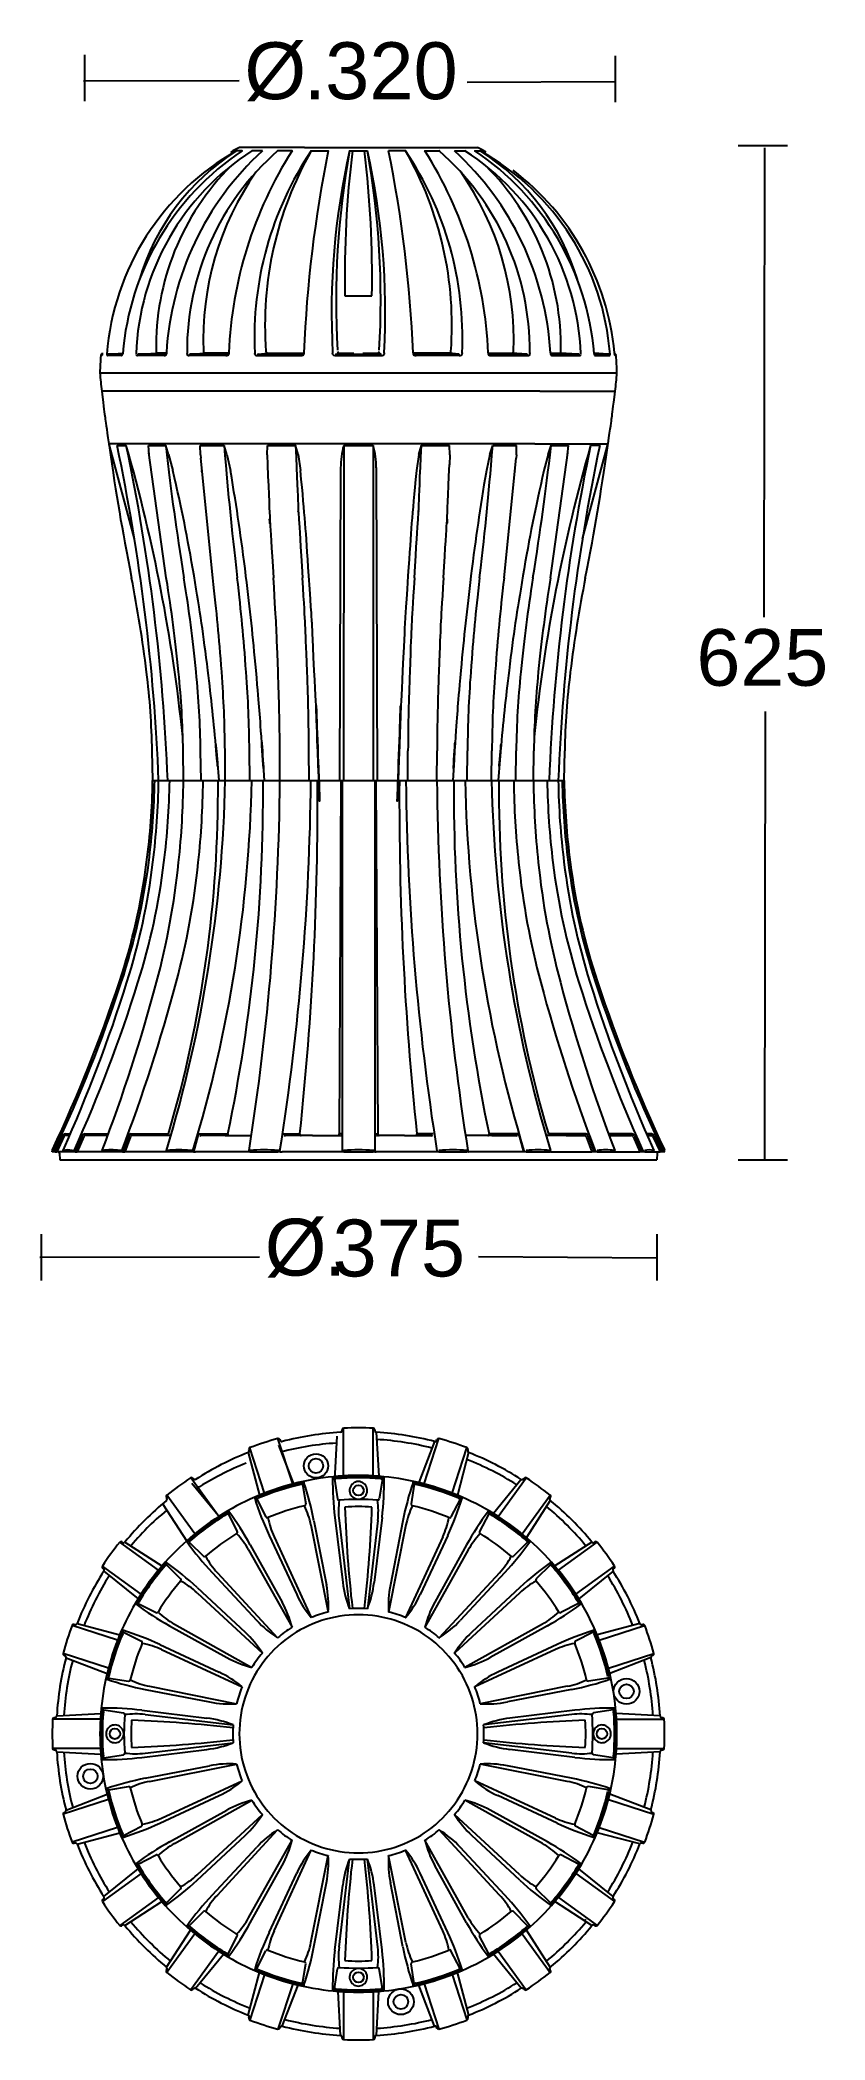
# Model space of a CAD drawing. Extents: x 0 to 122, y 0 to 312.
import ezdxf

# ---------------------------------------------------------------- set-up
doc = ezdxf.new("R2010")
doc.units = 0
doc.layers.add('LIVELLO_1', color=160, linetype='Continuous')
doc.styles.add('STD', font='txt')

# ---------------------------------------------------------------- blocks, each defined once
blk = doc.blocks.new('AI9-BLK1')
at = {"layer": 'LIVELLO_1', "color": 7}
for p, q in [((-54.46, 153.02), (-54.46, 145.81)), ((28.11, 152.82), (28.11, 145.61)), ((-54.65, 148.95), (-30.41, 148.99)), ((5.05, 148.75), (28.04, 148.84)), ((-29.95, 138.06), (-30.81, 138.06)), ((-30.15, 138.6), (-30.38, 138.6)), ((-26.8, 138.06), (-28.43, 138.06)), ((-20.26, 138.6), (-14.75, 138.6)), ((-19.19, 138.06), (-16.55, 138.06)), ((-14.75, 138.6), (-8.95, 138.6)), ((-13.24, 138.06), (-10.46, 138.06)), ((-8.95, 138.6), (-3.44, 138.6)), ((-4.51, 138.06), (-7.15, 138.06)), ((-3.44, 138.6), (1.25, 138.6)), ((1.25, 138.6), (4.66, 138.6)), ((3.1, 138.06), (4.73, 138.06)), ((4.66, 138.6), (6.46, 138.6)), ((6.46, 138.6), (6.68, 138.6)), ((7.63, 138.06), (7.68, 138.06)), ((7.68, 138.05), (7.7, 138.05)), ((47.21, 138.89), (54.89, 138.89)), ((51.35, 138.53), (51.24, 65.5)), ((-13.96, 115.48), (-9.74, 115.48)), ((-51.78, 106.22), (-51.93, 106.22)), ((-51.74, 106.32), (-51.73, 106.36)), ((-51.7, 106.65), (-51.71, 106.54)), ((-51.7, 106.65), (-51.71, 106.54)), ((-51.71, 106.54), (-51.71, 106.44)), ((-48.74, 106.22), (-50.91, 106.22)), ((-48.52, 106.45), (-50.68, 106.45)), ((-50.68, 106.45), (-50.64, 106.45)), ((-50.64, 106.45), (-48.51, 106.57)), ((-48.5, 106.65), (-48.52, 106.54)), ((-48.52, 106.54), (-48.52, 106.44)), ((-42.08, 106.22), (-46.22, 106.22)), ((-41.74, 106.45), (-46.02, 106.45)), ((-46.02, 106.45), (-45.98, 106.45)), ((-45.98, 106.45), (-43.22, 106.61)), ((-41.73, 106.61), (-43.22, 106.61)), ((-41.73, 106.54), (-41.74, 106.44)), ((-41.72, 106.65), (-41.73, 106.54)), ((-38.52, 106.65), (-38.52, 106.54)), ((-38.52, 106.44), (-38.52, 106.54)), ((-32.47, 106.22), (-38.17, 106.22)), ((-32.04, 106.45), (-38.01, 106.45)), ((-38.01, 106.45), (-37.98, 106.45)), ((-37.98, 106.45), (-35.79, 106.61)), ((-32.02, 106.61), (-35.79, 106.61)), ((-32.03, 106.54), (-32.04, 106.44)), ((-32.02, 106.65), (-32.03, 106.54)), ((-27.98, 106.65), (-27.98, 106.54)), ((-27.98, 106.44), (-27.98, 106.54)), ((-27.44, 106.45), (-20.36, 106.45)), ((-27.44, 106.45), (-27.42, 106.45)), ((-27.42, 106.45), (-26.02, 106.61)), ((-26.02, 106.61), (-20.35, 106.61)), ((-20.79, 106.45), (-20.78, 106.45)), ((-20.35, 106.54), (-20.36, 106.44)), ((-20.35, 106.65), (-20.35, 106.54)), ((-15.86, 106.65), (-15.86, 106.54)), ((-15.86, 106.44), (-15.86, 106.54)), ((-15.35, 106.45), (-15.34, 106.45)), ((-15.34, 106.45), (-14.86, 106.61)), ((-14.86, 106.61), (-12.55, 106.61)), ((-11.14, 106.61), (-8.84, 106.61)), ((-7.84, 106.65), (-7.84, 106.54)), ((-7.84, 106.54), (-7.84, 106.44)), ((-3.35, 106.65), (-3.35, 106.54)), ((2.32, 106.61), (-3.35, 106.61)), ((-3.35, 106.54), (-3.34, 106.44)), ((3.74, 106.45), (-3.34, 106.45)), ((-2.91, 106.45), (-2.91, 106.45)), ((3.84, 106.22), (-2.86, 106.22)), ((3.73, 106.45), (2.32, 106.61)), ((3.74, 106.45), (3.73, 106.45)), ((4.28, 106.65), (4.28, 106.54)), ((4.28, 106.44), (4.28, 106.54)), ((8.33, 106.65), (8.33, 106.54)), ((8.33, 106.61), (12.09, 106.61)), ((8.33, 106.54), (8.34, 106.44)), ((8.34, 106.45), (14.31, 106.45)), ((8.77, 106.22), (14.47, 106.22)), ((14.28, 106.45), (12.09, 106.61)), ((14.31, 106.45), (14.28, 106.45)), ((14.82, 106.65), (14.82, 106.54)), ((14.83, 106.44), (14.82, 106.54)), ((18.03, 106.65), (18.04, 106.54)), ((18.03, 106.61), (19.52, 106.61)), ((18.04, 106.54), (18.05, 106.44)), ((18.05, 106.45), (22.32, 106.45)), ((18.39, 106.22), (22.52, 106.22)), ((22.28, 106.45), (19.52, 106.61)), ((22.32, 106.45), (22.28, 106.45)), ((24.81, 106.65), (24.82, 106.54)), ((26.94, 106.45), (24.81, 106.57)), ((24.82, 106.54), (24.83, 106.44)), ((24.82, 106.45), (26.98, 106.45)), ((25.04, 106.22), (27.21, 106.22)), ((26.98, 106.45), (26.94, 106.45)), ((28, 106.65), (28, 106.54)), ((28, 106.65), (28.01, 106.54)), ((28.01, 106.44), (28, 106.54)), ((28.03, 106.36), (28.04, 106.32)), ((-52.07, 103.55), (28.36, 103.55)), ((-52.07, 103.55), (28.36, 103.55)), ((-51.3, 100.65), (-51.79, 100.65)), ((-47.43, 100.65), (-51.3, 100.65)), ((-40.09, 100.65), (-47.43, 100.65)), ((-29.98, 100.65), (-40.09, 100.65)), ((-18.1, 100.65), (-29.98, 100.65)), ((-5.6, 100.65), (-18.1, 100.65)), ((6.28, 100.65), (-5.6, 100.65)), ((16.39, 100.65), (6.28, 100.65)), ((16.39, 100.65), (23.74, 100.65)), ((23.74, 100.65), (27.6, 100.65)), ((27.6, 100.65), (28.09, 100.65)), ((-50.21, 92.48), (-50.69, 92.48)), ((-46.71, 77.69), (-50.59, 92.23)), ((-46.46, 92.48), (-50.21, 92.48)), ((-49.4, 92.23), (-47.98, 92.23)), ((-49.39, 92.23), (-49.39, 92.23)), ((-47.96, 92.23), (-47.96, 92.24)), ((-39.31, 92.48), (-46.46, 92.48)), ((-44.54, 92.23), (-41.84, 92.23)), ((-44.4, 90.77), (-44.54, 92.23)), ((-41.38, 90.81), (-41.84, 92.23)), ((-41.38, 90.81), (-40.71, 88.31)), ((-29.48, 92.48), (-39.31, 92.48)), ((-36.47, 92.23), (-32.76, 92.23)), ((-36.43, 90.77), (-36.47, 92.23)), ((-36.43, 90.77), (-36.39, 90.27)), ((-34.5, 71.63), (-36.39, 90.27)), ((-32.31, 90.81), (-32.76, 92.23)), ((-32.31, 90.81), (-31.76, 88.31)), ((-17.93, 92.48), (-29.48, 92.48)), ((-26.06, 90.77), (-26, 92.23)), ((-26.06, 90.77), (-26.02, 89.23)), ((-26, 92.23), (-21.64, 92.23)), ((-21.24, 90.81), (-21.64, 92.23)), ((-21.24, 90.81), (-20.87, 88.31)), ((-5.77, 92.48), (-17.93, 92.48)), ((-14.14, 92.23), (-14.15, 40.08)), ((-14.14, 92.23), (-9.55, 92.23)), ((-9.55, 92.23), (-9.55, 40.08)), ((5.79, 92.48), (-5.77, 92.48)), ((-2.46, 90.81), (-2.83, 88.31)), ((-2.06, 92.23), (2.3, 92.23)), ((2.36, 90.77), (2.3, 92.23)), ((2.36, 90.77), (2.32, 89.23)), ((15.62, 92.48), (5.79, 92.48)), ((8.61, 90.81), (8.06, 88.31)), ((8.61, 90.81), (9.06, 92.23)), ((9.06, 92.23), (12.77, 92.23)), ((9.06, 92.23), (12.77, 92.23)), ((10.81, 71.63), (12.7, 90.27)), ((12.74, 90.77), (12.7, 90.27)), ((12.74, 90.77), (12.77, 92.23)), ((15.62, 92.48), (22.76, 92.48)), ((17.68, 90.81), (17.01, 88.31)), ((18.04, 71.62), (20.74, 91.06)), ((18.14, 92.23), (20.84, 92.23)), ((20.7, 90.77), (20.84, 92.23)), ((22.76, 92.48), (26.52, 92.48)), ((23, 77.69), (26.89, 92.23)), ((24.27, 92.24), (24.27, 92.23)), ((25.7, 92.23), (24.28, 92.23)), ((25.69, 92.23), (25.69, 92.23)), ((26.52, 92.48), (26.99, 92.48)), ((26.89, 92.23), (26.89, 92.23)), ((-36.2, 88.14), (-36.23, 88.31)), ((-14.62, 88.78), (-14.78, 40.08)), ((-9.08, 88.78), (-8.92, 40.08)), ((12.5, 88.14), (12.53, 88.31)), ((51.45, 50.82), (51.34, -18.91)), ((-43.86, 40.08), (-43.94, 44.69)), ((-36.33, 40.08), (-36.4, 44.69)), ((-28.76, 40.08), (-28.81, 44.69)), ((-24.06, 40.08), (-24.08, 44.69)), ((-19.53, 40.08), (-19.56, 44.69)), ((-4.17, 40.08), (-4.14, 44.69)), ((0.36, 40.08), (0.38, 44.69)), ((5.06, 40.08), (5.11, 44.69)), ((8.87, 40.08), (8.91, 44.69)), ((12.63, 40.08), (12.7, 44.69)), ((15.37, 40.08), (15.44, 44.69)), ((20.17, 40.08), (20.24, 44.69)), ((-33.85, 43.29), (-33.58, 40.08)), ((-26.72, 43.29), (-26.52, 40.08)), ((-18.14, 43.29), (-18.03, 40.08)), ((-5.56, 43.29), (-5.67, 40.08)), ((3.02, 43.29), (2.82, 40.08)), ((10.15, 43.29), (9.89, 40.08)), ((-43.87, 40.08), (20.17, 40.08)), ((-43.86, 40.08), (20.17, 40.08)), ((-14.57, 40.08), (-14.85, -14.89)), ((-14.38, 40.08), (-14.38, -17.51)), ((-9.32, 40.08), (-9.32, -17.51)), ((-9.13, 40.08), (-8.85, -14.89)), ((-57.89, -15.19), (-59.04, -17.65)), ((-57.68, -15.28), (-58.79, -17.65)), ((-56.97, -15.14), (-57.45, -15.14)), ((-57.43, -14.89), (-56.68, -14.89)), ((-56.79, -15.14), (-56.97, -15.14)), ((-54.85, -15.19), (-55.95, -17.65)), ((-54.58, -15.28), (-55.63, -17.65)), ((-54.41, -14.89), (-50.76, -14.89)), ((-52.56, -15.14), (-54.35, -15.14)), ((-50.85, -15.14), (-52.56, -15.14)), ((-47.6, -15.19), (-48.54, -17.65)), ((-47.29, -15.28), (-48.19, -17.65)), ((-47.22, -14.89), (-41.4, -14.89)), ((-44.15, -15.14), (-47.09, -15.14)), ((-41.12, -15.14), (-44.15, -15.14)), ((-36.85, -15.19), (-37.53, -17.65)), ((-36.57, -14.89), (-32.17, -14.89)), ((-32.59, -15.14), (-36.37, -15.14)), ((-32.59, -15.14), (-28.51, -15.14)), ((-23.5, -14.89), (-20.96, -14.89)), ((-19, -15.14), (-23.26, -15.14)), ((-19, -15.14), (-14.66, -15.14)), ((-14.41, -14.89), (-14.85, -14.89)), ((-9.29, -14.89), (-8.85, -14.89)), ((-4.7, -15.14), (-9.04, -15.14)), ((-4.7, -15.14), (-0.43, -15.14)), ((-0.2, -14.89), (-2.75, -14.89)), ((4.85, -15.13), (4.92, -15.14)), ((8.89, -15.14), (4.92, -15.14)), ((12.87, -14.89), (8.47, -14.89)), ((8.89, -15.14), (12.68, -15.14)), ((13.16, -15.19), (13.83, -17.65)), ((20.46, -15.14), (17.42, -15.14)), ((23.52, -14.89), (17.7, -14.89)), ((20.46, -15.14), (23.39, -15.14)), ((23.59, -15.28), (24.49, -17.65)), ((23.9, -15.19), (24.84, -17.65)), ((30.71, -14.89), (27.06, -14.89)), ((27.15, -15.14), (28.86, -15.14)), ((28.86, -15.14), (30.65, -15.14)), ((30.88, -15.28), (31.93, -17.65)), ((31.15, -15.19), (32.25, -17.65)), ((33.73, -14.89), (32.98, -14.89)), ((33.09, -15.14), (33.28, -15.14)), ((33.28, -15.14), (33.75, -15.14)), ((33.98, -15.28), (35.09, -17.65)), ((34.19, -15.19), (35.35, -17.65)), ((-59.48, -17.65), (-59.47, -17.37)), ((-59.43, -17.65), (-59.48, -17.65)), ((-59.47, -17.37), (-59.42, -17.46)), ((-59.19, -17.65), (-59.43, -17.65)), ((-59.19, -17.51), (-59.19, -17.65)), ((-59.04, -17.65), (-59.19, -17.65)), ((-59.04, -17.65), (-58.79, -17.65)), ((-57.82, -17.65), (-58.79, -17.65)), ((-58.34, -17.89), (-58.29, -18.91)), ((-57.81, -17.65), (-57.82, -17.65)), ((-57.8, -17.46), (-57.81, -17.65)), ((-56.39, -17.65), (-57.81, -17.65)), ((-56.09, -17.65), (-56.39, -17.65)), ((-56.09, -17.51), (-56.38, -17.46)), ((-56.09, -17.51), (-56.09, -17.65)), ((-55.95, -17.65), (-56.09, -17.65)), ((-55.95, -17.65), (-55.63, -17.65)), ((-51.73, -17.65), (-55.63, -17.65)), ((-51.72, -17.47), (-51.73, -17.65)), ((-51.69, -17.65), (-51.73, -17.65)), ((-51.72, -17.47), (-51.69, -17.46)), ((-51.69, -17.46), (-51.68, -17.46)), ((-49, -17.65), (-51.69, -17.65)), ((-48.66, -17.65), (-49, -17.65)), ((-48.66, -17.51), (-48.66, -17.65)), ((-48.54, -17.65), (-48.66, -17.65)), ((-48.54, -17.65), (-48.19, -17.65)), ((-41.77, -17.65), (-48.19, -17.65)), ((-41.76, -17.48), (-41.77, -17.65)), ((-41.67, -17.65), (-41.77, -17.65)), ((-41.68, -17.46), (-41.66, -17.46)), ((-41.67, -17.46), (-41.66, -17.46)), ((-37.96, -17.65), (-41.67, -17.65)), ((-37.95, -17.46), (-37.96, -17.46)), ((-37.63, -17.65), (-37.96, -17.65)), ((-37.63, -17.51), (-37.63, -17.65)), ((-37.53, -17.65), (-37.63, -17.65)), ((-37.53, -17.65), (-37.19, -17.65)), ((-29, -17.65), (-37.19, -17.65)), ((-28.9, -17.65), (-29, -17.65)), ((-28.89, -17.5), (-28.9, -17.65)), ((-28.73, -17.65), (-28.9, -17.65)), ((-28.74, -17.46), (-28.73, -17.46)), ((-28.73, -17.46), (-28.73, -17.46)), ((-28.73, -17.65), (-24.37, -17.65)), ((-24.37, -17.46), (-24.37, -17.46)), ((-24.07, -17.65), (-24.37, -17.65)), ((-24.07, -17.51), (-24.07, -17.65)), ((-24.02, -17.65), (-24.07, -17.65)), ((-24.02, -17.65), (-23.71, -17.65)), ((-14.63, -17.65), (-23.71, -17.65)), ((-14.39, -17.65), (-14.63, -17.65)), ((-14.38, -17.65), (-14.39, -17.65)), ((-14.38, -17.51), (-14.38, -17.65)), ((-14.14, -17.65), (-14.38, -17.65)), ((-14.15, -17.46), (-14.14, -17.46)), ((-14.15, -17.46), (-14.14, -17.46)), ((-14.14, -17.65), (-9.55, -17.65)), ((-9.55, -17.46), (-9.56, -17.46)), ((-9.32, -17.65), (-9.55, -17.65)), ((-9.32, -17.51), (-9.32, -17.65)), ((-9.31, -17.65), (-9.32, -17.65)), ((-9.31, -17.65), (-9.07, -17.65)), ((0.01, -17.65), (-9.07, -17.65)), ((0.32, -17.65), (0.01, -17.65)), ((0.37, -17.65), (0.32, -17.65)), ((0.37, -17.51), (0.37, -17.65)), ((0.67, -17.65), (0.37, -17.65)), ((0.66, -17.46), (0.68, -17.46)), ((0.67, -17.46), (0.68, -17.46)), ((0.67, -17.65), (5.04, -17.65)), ((5.04, -17.46), (5.03, -17.46)), ((5.2, -17.65), (5.04, -17.65)), ((5.2, -17.65), (5.19, -17.5)), ((5.2, -17.65), (5.3, -17.65)), ((13.49, -17.65), (5.3, -17.65)), ((13.83, -17.65), (13.49, -17.65)), ((13.93, -17.65), (13.83, -17.65)), ((13.93, -17.51), (13.93, -17.65)), ((14.26, -17.65), (13.93, -17.65)), ((14.25, -17.46), (14.26, -17.46)), ((14.26, -17.46), (14.26, -17.46)), ((14.26, -17.65), (17.98, -17.65)), ((17.97, -17.46), (17.96, -17.46)), ((18.07, -17.65), (17.98, -17.65)), ((18.07, -17.65), (18.06, -17.48)), ((18.07, -17.65), (24.49, -17.65)), ((24.84, -17.65), (24.49, -17.65)), ((24.96, -17.65), (24.84, -17.65)), ((25.29, -17.65), (24.96, -17.65)), ((25.28, -17.46), (25.29, -17.46)), ((25.29, -17.65), (27.99, -17.65)), ((28.02, -17.47), (27.99, -17.46)), ((28.03, -17.65), (27.99, -17.65)), ((28.03, -17.65), (28.02, -17.47)), ((28.03, -17.65), (31.93, -17.65)), ((32.25, -17.65), (31.93, -17.65)), ((32.4, -17.65), (32.25, -17.65)), ((32.39, -17.51), (32.4, -17.65)), ((32.69, -17.65), (32.4, -17.65)), ((32.69, -17.65), (34.11, -17.65)), ((34.12, -17.65), (34.11, -17.46)), ((34.12, -17.65), (34.11, -17.65)), ((34.12, -17.65), (35.09, -17.65)), ((34.64, -17.89), (34.59, -18.91)), ((35.35, -17.65), (35.09, -17.65)), ((35.5, -17.65), (35.35, -17.65)), ((35.49, -17.51), (35.5, -17.65)), ((35.73, -17.65), (35.5, -17.65)), ((35.72, -17.46), (35.77, -17.37)), ((35.73, -17.65), (35.79, -17.65)), ((35.79, -17.65), (35.77, -17.37)), ((-58.29, -18.91), (34.59, -18.91)), ((54.89, -18.95), (47.21, -18.95)), ((-61.21, -30.49), (-61.21, -37.71)), ((34.58, -30.49), (34.58, -37.71)), ((-61.4, -34.07), (-27.24, -34.03)), ((6.81, -33.98), (34.51, -34.19)), ((-15.21, -61.89), (-15.59, -68.73)), ((-14.39, -61.05), (-14.38, -60.9)), ((-14.38, -60.91), (-14.38, -60.9)), ((-14.15, -60.67), (-14.14, -60.67)), ((-14.15, -68.1), (-14.15, -60.67)), ((-9.54, -60.67), (-9.56, -60.67)), ((-9.56, -60.67), (-9.55, -60.67)), ((-9.55, -68.1), (-9.55, -60.67)), ((-9.32, -60.9), (-9.31, -61.05)), ((-9.07, -61.3), (-8.68, -68.15)), ((-29, -64.47), (-27.25, -71.09)), ((-28.85, -64.14), (-28.89, -64)), ((-28.88, -64), (-28.89, -64)), ((-28.73, -63.71), (-28.73, -63.71)), ((-26.44, -70.77), (-28.73, -63.71)), ((-24.36, -62.29), (-24.37, -62.29)), ((-24.37, -62.29), (-24.37, -62.29)), ((-22.07, -69.35), (-24.37, -62.29)), ((-24.29, -63.32), (-21.8, -69.72)), ((-24.07, -62.43), (-24.02, -62.57)), ((0, -62.74), (-2.47, -69.13)), ((-1.63, -69.35), (0.67, -62.29)), ((0.32, -62.57), (0.37, -62.43)), ((0.37, -62.44), (0.37, -62.43)), ((0.67, -62.29), (0.68, -62.29)), ((2.74, -70.77), (5.04, -63.71)), ((5.3, -64.46), (3.55, -71.09)), ((5.03, -63.71), (5.04, -63.7)), ((5.04, -63.71), (5.03, -63.71)), ((5.19, -64), (5.15, -64.14)), ((-37.95, -68.4), (-37.96, -68.41)), ((-37.96, -68.41), (-37.96, -68.4)), ((-33.59, -74.41), (-37.95, -68.4)), ((-37.63, -68.45), (-37.53, -68.56)), ((-7.99, -68.35), (-7.84, -68.38)), ((-7.84, -68.4), (-7.84, -68.38)), ((-7.84, -68.38), (-7.84, -68.38)), ((9.89, -74.41), (14.26, -68.4)), ((13.83, -68.56), (13.93, -68.45)), ((13.93, -68.46), (13.93, -68.45)), ((14.26, -68.4), (14.26, -68.41)), ((-41.65, -71.55), (-41.73, -71.43)), ((-41.72, -71.43), (-41.73, -71.43)), ((-41.67, -71.1), (-41.66, -71.09)), ((-37.31, -77.1), (-41.67, -71.1)), ((-37.77, -69.21), (-33.43, -74.52)), ((-20.54, -69.38), (-20.54, -69.4)), ((-20.54, -69.4), (-20.05, -72.46)), ((-20.5, -69.11), (-20.36, -69.09)), ((-20.36, -69.09), (-20.35, -69.1)), ((-20.35, -69.11), (-20.35, -69.1)), ((-15.59, -68.59), (-15.59, -68.61)), ((-15.59, -68.61), (-15.11, -71.68)), ((-8.11, -68.61), (-8.6, -71.68)), ((-8.11, -68.59), (-8.11, -68.61)), ((-3.16, -69.4), (-3.65, -72.46)), ((-3.16, -69.38), (-3.16, -69.4)), ((4.15, -71.49), (4.28, -71.56)), ((4.28, -71.56), (4.28, -71.57)), ((13.48, -68.63), (9.15, -73.94)), ((13.61, -77.1), (17.97, -71.1)), ((17.98, -71.11), (17.96, -71.09)), ((17.96, -71.09), (17.97, -71.09)), ((-42.27, -72.48), (-38.55, -78.24)), ((-32.17, -73.7), (-32.04, -73.63)), ((-32.13, -73.96), (-32.12, -73.98)), ((-32.12, -73.98), (-30.71, -76.74)), ((-32.04, -73.63), (-32.03, -73.64)), ((-32.02, -73.65), (-32.03, -73.64)), ((-27.66, -71.69), (-27.65, -71.7)), ((-27.65, -71.7), (-26.24, -74.46)), ((-25.93, -74.59), (-25.94, -74.68)), ((-20.24, -72.74), (-20.18, -72.81)), ((-15.52, -74.56), (-14.28, -84.66)), ((-14.84, -71.88), (-14.88, -71.97)), ((-8.18, -74.56), (-9.41, -84.66)), ((-8.86, -71.88), (-8.82, -71.97)), ((-3.46, -72.74), (-3.52, -72.81)), ((2.22, -74.59), (2.24, -74.68)), ((3.96, -71.7), (2.54, -74.46)), ((3.96, -71.69), (3.96, -71.7)), ((4.28, -71.58), (4.28, -71.57)), ((8.42, -73.98), (7.01, -76.74)), ((8.43, -73.96), (8.42, -73.98)), ((17.99, -71.9), (14.28, -77.67)), ((-30.8, -77.07), (-30.71, -77.12)), ((-25.75, -77.34), (-21.45, -86.57)), ((-24.97, -77.59), (-19.19, -90.13)), ((-19.25, -75.73), (-16.55, -89.27)), ((-18.77, -75.07), (-16.82, -85.06)), ((-14.86, -75.04), (-13.24, -88.75)), ((-8.84, -75.04), (-10.46, -88.75)), ((-4.45, -75.73), (-7.15, -89.27)), ((-4.93, -75.07), (-6.88, -85.06)), ((1.27, -77.59), (-4.51, -90.13)), ((2.05, -77.34), (-2.25, -86.57)), ((7.1, -77.07), (7.02, -77.12)), ((-48.99, -78.42), (-49, -78.41)), ((-48.98, -78.41), (-48.99, -78.42)), ((-42.98, -82.77), (-48.99, -78.41)), ((-48.66, -78.36), (-48.54, -78.44)), ((-48.19, -78.39), (-42.42, -82.11)), ((-38.18, -78.36), (-38.17, -78.38)), ((-38.17, -78.38), (-35.98, -80.56)), ((-35.64, -80.58), (-35.62, -80.67)), ((-28.93, -79.61), (-22.18, -91.65)), ((-28.68, -78.83), (-23.73, -87.73)), ((5.23, -79.61), (-1.52, -91.65)), ((4.98, -78.83), (0.03, -87.73)), ((11.93, -80.58), (11.92, -80.67)), ((14.47, -78.38), (12.28, -80.56)), ((14.48, -78.36), (14.47, -78.38)), ((14.72, -78.23), (14.83, -78.34)), ((14.83, -78.34), (14.82, -78.35)), ((14.82, -78.36), (14.82, -78.35)), ((24.48, -78.39), (18.72, -82.11)), ((19.28, -82.77), (25.29, -78.41)), ((24.84, -78.44), (24.96, -78.36)), ((24.96, -78.36), (24.96, -78.36)), ((25.29, -78.41), (25.29, -78.42)), ((-51.69, -82.13), (-51.68, -82.13)), ((-45.68, -86.49), (-51.69, -82.13)), ((-51.53, -82.55), (-51.64, -82.45)), ((-51.63, -82.45), (-51.64, -82.45)), ((-51.46, -82.9), (-46.14, -87.23)), ((-41.85, -81.66), (-41.74, -81.56)), ((-41.74, -81.56), (-41.73, -81.56)), ((-41.72, -81.57), (-41.73, -81.56)), ((-41.72, -81.9), (-41.71, -81.91)), ((-41.71, -81.91), (-39.52, -84.11)), ((-34.61, -83.14), (-27.68, -90.59)), ((-33.8, -83.15), (-24.42, -93.28)), ((10.1, -83.15), (0.73, -93.28)), ((10.91, -83.14), (3.97, -90.59)), ((18.01, -81.91), (15.82, -84.11)), ((18.03, -81.9), (18.01, -81.91)), ((21.98, -86.49), (27.99, -82.13)), ((27.76, -82.9), (22.45, -87.23)), ((27.94, -82.45), (27.83, -82.55)), ((27.99, -82.14), (27.98, -82.13)), ((27.98, -82.13), (27.99, -82.13)), ((-39.51, -84.45), (-39.41, -84.47)), ((-36.94, -85.47), (-29.49, -92.41)), ((-36.94, -86.28), (-26.8, -95.65)), ((13.24, -86.28), (3.1, -95.65)), ((13.24, -85.47), (5.79, -92.41)), ((15.81, -84.45), (15.71, -84.47)), ((-46.13, -87.95), (-46.11, -87.96)), ((-46.11, -87.96), (-43.34, -89.37)), ((-43.02, -89.28), (-42.97, -89.37)), ((-19.19, -90.13), (-19.2, -90.11)), ((-16.55, -89.27), (-16.55, -89.26)), ((-13.24, -88.75), (-13.24, -88.73)), ((-10.46, -88.75), (-10.46, -88.73)), ((-7.15, -89.27), (-7.14, -89.26)), ((-4.51, -90.13), (-4.5, -90.11)), ((19.32, -89.28), (19.27, -89.37)), ((22.41, -87.96), (19.65, -89.37)), ((22.43, -87.95), (22.41, -87.96)), ((22.69, -87.91), (22.76, -88.04)), ((22.74, -88.06), (22.75, -88.05)), ((22.76, -88.04), (22.75, -88.05)), ((-56.38, -91.33), (-56.39, -91.35)), ((-56.39, -91.35), (-56.39, -91.35)), ((-49.32, -93.64), (-56.38, -91.35)), ((-55.63, -91.08), (-49, -92.83)), ((-48.59, -92.23), (-48.52, -92.1)), ((-48.5, -92.1), (-48.52, -92.1)), ((-48.52, -92.1), (-48.52, -92.1)), ((-48.4, -92.41), (-48.38, -92.43)), ((-48.38, -92.43), (-45.62, -93.83)), ((-41.25, -91.4), (-32.35, -96.34)), ((-40.48, -91.16), (-28.43, -97.9)), ((-24.42, -93.28), (-24.43, -93.27)), ((-22.18, -91.65), (-22.19, -91.64)), ((-1.52, -91.65), (-1.51, -91.64)), ((0.73, -93.28), (0.74, -93.27)), ((16.78, -91.16), (4.73, -97.9)), ((17.55, -91.4), (8.65, -96.34)), ((24.69, -92.43), (21.92, -93.83)), ((24.7, -92.41), (24.69, -92.43)), ((31.93, -91.08), (25.3, -92.83)), ((25.63, -93.64), (32.68, -91.35)), ((32.25, -91.22), (32.4, -91.19)), ((32.39, -91.19), (32.4, -91.19)), ((32.68, -91.35), (32.69, -91.35)), ((-57.8, -95.71), (-57.8, -95.7)), ((-50.74, -98), (-57.8, -95.71)), ((-57.65, -96), (-57.66, -96.01)), ((-57.52, -96.06), (-57.66, -96.01)), ((-57.35, -96.38), (-50.95, -98.85)), ((-45.5, -94.16), (-45.4, -94.14)), ((-42.75, -94.33), (-33.51, -98.63)), ((-42.49, -95.1), (-29.95, -100.89)), ((-26.8, -95.65), (-26.81, -95.64)), ((3.1, -95.65), (3.11, -95.64)), ((18.79, -95.1), (6.25, -100.89)), ((19.05, -94.33), (9.82, -98.63)), ((21.8, -94.16), (21.7, -94.14)), ((27.04, -98), (34.1, -95.71)), ((33.65, -96.36), (27.26, -98.85)), ((33.96, -96.01), (33.82, -96.06)), ((34.11, -95.72), (34.1, -95.7)), ((34.1, -95.7), (34.11, -95.7)), ((-50.71, -99.53), (-50.7, -99.54)), ((-50.7, -99.54), (-47.63, -100.02)), ((-28.43, -97.9), (-28.44, -97.89)), ((4.73, -97.9), (4.74, -97.89)), ((27, -99.54), (23.93, -100.02)), ((27.01, -99.53), (27, -99.54)), ((27.28, -99.57), (27.3, -99.72)), ((-47.35, -99.83), (-47.28, -99.9)), ((-45.01, -101.31), (-35.02, -103.26)), ((-44.35, -100.83), (-30.81, -103.53)), ((-29.95, -100.89), (-29.97, -100.87)), ((6.25, -100.89), (6.27, -100.87)), ((20.65, -100.83), (7.11, -103.53)), ((21.31, -101.31), (11.32, -103.26)), ((23.65, -99.83), (23.58, -99.9)), ((27.28, -99.73), (27.29, -99.73)), ((27.3, -99.72), (27.29, -99.73)), ((-59.19, -105.69), (-59.04, -105.68)), ((-58.79, -105.44), (-51.94, -105.06)), ((-51.74, -104.36), (-51.71, -104.22)), ((-51.7, -104.21), (-51.71, -104.22)), ((-51.71, -104.22), (-51.71, -104.22)), ((-51.5, -104.48), (-51.48, -104.48)), ((-51.48, -104.48), (-48.42, -104.97)), ((-48.2, -105.24), (-48.11, -105.19)), ((-45.53, -104.55), (-35.42, -105.79)), ((-45.05, -105.21), (-31.33, -106.84)), ((-30.81, -103.53), (-30.82, -103.52)), ((7.11, -103.53), (7.13, -103.52)), ((21.35, -105.21), (7.63, -106.84)), ((21.83, -104.55), (11.72, -105.79)), ((24.5, -105.24), (24.42, -105.19)), ((27.78, -104.48), (24.71, -104.97)), ((27.8, -104.48), (27.78, -104.48)), ((35.09, -105.44), (28.24, -105.06)), ((35.35, -105.68), (35.5, -105.69)), ((35.49, -105.69), (35.5, -105.69)), ((-59.42, -105.93), (-59.43, -105.93)), ((-59.42, -105.92), (-59.42, -105.93)), ((-52, -105.93), (-59.42, -105.93)), ((-31.33, -106.84), (-31.35, -106.83)), ((7.63, -106.84), (7.65, -106.83)), ((28.3, -105.93), (35.72, -105.93)), ((35.72, -105.93), (35.72, -105.93)), ((-59.42, -110.52), (-59.42, -110.51)), ((-52, -110.52), (-59.42, -110.52)), ((-59.04, -110.76), (-59.19, -110.75)), ((-59.19, -110.75), (-59.19, -110.75)), ((-58.79, -111.01), (-51.94, -111.39)), ((-51.5, -111.96), (-51.48, -111.96)), ((-51.48, -111.96), (-48.42, -111.48)), ((-48.2, -111.21), (-48.11, -111.25)), ((-45.53, -111.89), (-35.42, -110.65)), ((-45.05, -111.23), (-31.33, -109.61)), ((-31.33, -109.61), (-31.35, -109.61)), ((21.35, -111.23), (7.63, -109.61)), ((7.63, -109.61), (7.65, -109.61)), ((21.83, -111.89), (11.72, -110.65)), ((24.5, -111.21), (24.42, -111.25)), ((27.78, -111.96), (24.71, -111.48)), ((27.8, -111.96), (27.78, -111.96)), ((35.09, -111), (28.24, -111.39)), ((28.3, -110.52), (35.72, -110.52)), ((35.5, -110.75), (35.35, -110.76)), ((35.72, -110.52), (35.72, -110.51)), ((35.72, -110.51), (35.73, -110.52)), ((-45.01, -115.14), (-35.02, -113.19)), ((-44.35, -115.62), (-30.81, -112.92)), ((-30.81, -112.92), (-30.82, -112.92)), ((20.65, -115.62), (7.11, -112.92)), ((7.11, -112.92), (7.13, -112.92)), ((21.31, -115.14), (11.32, -113.19)), ((28, -112.23), (28, -112.23)), ((28.01, -112.23), (28, -112.23)), ((28.04, -112.08), (28.01, -112.23)), ((-57.35, -120.08), (-50.95, -117.59)), ((-51, -116.73), (-50.99, -116.72)), ((-50.98, -116.87), (-51, -116.73)), ((-50.98, -116.71), (-50.99, -116.72)), ((-50.71, -116.91), (-50.7, -116.91)), ((-50.7, -116.91), (-47.63, -116.42)), ((-47.35, -116.62), (-47.28, -116.55)), ((-42.75, -122.11), (-33.51, -117.82)), ((-42.49, -121.34), (-29.95, -115.56)), ((-29.95, -115.56), (-29.97, -115.56)), ((18.79, -121.34), (6.25, -115.56)), ((6.25, -115.56), (6.27, -115.56)), ((19.05, -122.11), (9.82, -117.82)), ((23.65, -116.62), (23.58, -116.55)), ((27, -116.91), (23.93, -116.42)), ((27.01, -116.91), (27, -116.91)), ((33.65, -120.07), (27.26, -117.59)), ((-57.8, -120.74), (-57.81, -120.74)), ((-50.74, -118.44), (-57.8, -120.73)), ((-57.8, -120.73), (-57.8, -120.74)), ((-41.25, -125.04), (-32.35, -120.1)), ((-40.48, -125.29), (-28.43, -118.55)), ((-36.94, -130.16), (-26.8, -120.79)), ((-28.43, -118.55), (-28.44, -118.56)), ((-26.8, -120.79), (-26.81, -120.8)), ((13.24, -130.16), (3.1, -120.79)), ((3.1, -120.79), (3.11, -120.8)), ((16.78, -125.29), (4.73, -118.55)), ((4.73, -118.55), (4.74, -118.56)), ((17.55, -125.04), (8.65, -120.1)), ((27.04, -118.44), (34.1, -120.73)), ((33.82, -120.39), (33.96, -120.44)), ((33.96, -120.44), (33.96, -120.44)), ((34.1, -120.73), (34.1, -120.74)), ((-49.32, -122.8), (-56.38, -125.1)), ((-55.63, -125.37), (-49, -123.62)), ((-48.4, -124.02), (-48.38, -124.02)), ((-48.38, -124.02), (-45.62, -122.61)), ((-45.5, -122.29), (-45.4, -122.3)), ((-36.94, -130.97), (-29.49, -124.04)), ((-33.8, -133.3), (-24.42, -123.16)), ((-24.42, -123.16), (-24.43, -123.17)), ((10.1, -133.3), (0.73, -123.16)), ((0.73, -123.16), (0.74, -123.17)), ((13.24, -130.97), (5.79, -124.04)), ((21.8, -122.29), (21.7, -122.3)), ((24.69, -124.02), (21.92, -122.61)), ((24.7, -124.02), (24.69, -124.02)), ((24.81, -124.34), (24.82, -124.34)), ((24.83, -124.35), (24.82, -124.34)), ((24.9, -124.22), (24.83, -124.35)), ((31.93, -125.36), (25.3, -123.62)), ((25.63, -122.8), (32.68, -125.1)), ((-56.38, -125.1), (-56.39, -125.09)), ((-55.95, -125.21), (-56.09, -125.25)), ((-56.09, -125.25), (-56.09, -125.25)), ((-46.11, -128.49), (-43.34, -127.07)), ((-43.02, -127.17), (-42.97, -127.08)), ((-34.61, -133.31), (-27.68, -125.85)), ((-28.93, -136.84), (-22.18, -124.79)), ((-24.97, -138.85), (-19.19, -126.32)), ((-22.18, -124.79), (-22.19, -124.81)), ((-19.25, -140.71), (-16.55, -127.17)), ((-19.19, -126.32), (-19.2, -126.33)), ((-16.55, -127.17), (-16.55, -127.19)), ((-4.45, -140.71), (-7.15, -127.17)), ((-7.15, -127.17), (-7.14, -127.19)), ((1.27, -138.85), (-4.51, -126.32)), ((-4.51, -126.32), (-4.5, -126.33)), ((5.23, -136.84), (-1.52, -124.79)), ((-1.52, -124.79), (-1.51, -124.81)), ((10.91, -133.31), (3.97, -125.85)), ((19.32, -127.17), (19.27, -127.08)), ((22.41, -128.49), (19.65, -127.07)), ((32.68, -125.11), (32.69, -125.09)), ((32.69, -125.09), (32.69, -125.1)), ((-45.68, -129.96), (-51.69, -134.31)), ((-51.46, -133.55), (-46.14, -129.21)), ((-46.46, -128.4), (-46.45, -128.39)), ((-46.39, -128.54), (-46.46, -128.4)), ((-46.44, -128.39), (-46.45, -128.39)), ((-46.13, -128.49), (-46.11, -128.49)), ((-28.68, -137.61), (-23.73, -128.72)), ((-25.75, -139.11), (-21.45, -129.88)), ((-14.86, -141.41), (-13.24, -127.7)), ((-13.24, -127.7), (-13.24, -127.72)), ((-8.84, -141.41), (-10.46, -127.7)), ((-10.46, -127.7), (-10.46, -127.72)), ((2.05, -139.11), (-2.25, -129.88)), ((4.98, -137.61), (0.03, -128.72)), ((21.98, -129.96), (27.99, -134.31)), ((22.43, -128.49), (22.41, -128.49)), ((27.76, -133.54), (22.45, -129.21)), ((-42.98, -133.67), (-48.99, -138.03)), ((-41.71, -134.53), (-39.52, -132.34)), ((-39.51, -131.99), (-39.41, -131.97)), ((-18.77, -141.37), (-16.82, -131.38)), ((-15.52, -141.88), (-14.28, -131.78)), ((-8.18, -141.88), (-9.41, -131.78)), ((-4.93, -141.37), (-6.88, -131.38)), ((15.81, -131.99), (15.71, -131.97)), ((18.01, -134.53), (15.82, -132.34)), ((19.28, -133.67), (25.29, -138.03)), ((-51.69, -134.31), (-51.68, -134.33)), ((-51.68, -134.33), (-51.69, -134.32)), ((-48.18, -138.05), (-42.42, -134.33)), ((-41.72, -134.55), (-41.71, -134.53)), ((-38.17, -138.07), (-35.98, -135.88)), ((-35.64, -135.87), (-35.62, -135.77)), ((11.93, -135.87), (11.92, -135.77)), ((14.47, -138.07), (12.28, -135.88)), ((18.03, -134.55), (18.01, -134.53)), ((18.03, -134.87), (18.04, -134.88)), ((18.05, -134.89), (18.04, -134.88)), ((18.15, -134.78), (18.05, -134.89)), ((24.49, -138.05), (18.72, -134.33)), ((27.83, -133.89), (27.94, -133.99)), ((27.94, -133.99), (27.94, -133.99)), ((27.99, -134.31), (27.98, -134.33)), ((-48.99, -138.03), (-48.99, -138.02)), ((-48.54, -138), (-48.66, -138.09)), ((-48.66, -138.08), (-48.66, -138.09)), ((-41.69, -144.55), (-37.97, -138.78)), ((-37.31, -139.34), (-41.67, -145.34)), ((-38.52, -138.09), (-38.52, -138.09)), ((-38.52, -138.11), (-38.52, -138.09)), ((-38.42, -138.21), (-38.52, -138.11)), ((-38.18, -138.08), (-38.17, -138.07)), ((-32.12, -142.46), (-30.71, -139.7)), ((-30.8, -139.37), (-30.71, -139.33)), ((8.42, -142.46), (7.01, -139.7)), ((7.1, -139.37), (7.02, -139.33)), ((13.61, -139.34), (17.97, -145.34)), ((17.99, -144.54), (14.28, -138.78)), ((14.48, -138.08), (14.47, -138.07)), ((23.39, -137.29), (23.52, -137.07)), ((24.96, -138.09), (24.84, -138)), ((25.28, -138.03), (25.29, -138.02)), ((25.29, -138.02), (25.29, -138.03)), ((-33.59, -142.04), (-37.95, -148.04)), ((-37.18, -147.81), (-32.85, -142.5)), ((-32.13, -142.48), (-32.12, -142.46)), ((-27.65, -144.74), (-26.24, -141.98)), ((-25.93, -141.86), (-25.94, -141.76)), ((2.22, -141.86), (2.24, -141.76)), ((3.96, -144.74), (2.54, -141.98)), ((8.33, -142.8), (8.33, -142.81)), ((8.34, -142.81), (8.33, -142.81)), ((8.47, -142.75), (8.34, -142.81)), ((8.43, -142.48), (8.42, -142.46)), ((13.49, -147.81), (9.15, -142.5)), ((9.89, -142.04), (14.26, -148.04)), ((-41.73, -145.02), (-41.65, -144.89)), ((-41.68, -145.34), (-41.66, -145.35)), ((-41.66, -145.35), (-41.67, -145.35)), ((-29, -151.98), (-27.25, -145.35)), ((-26.44, -145.68), (-28.73, -152.74)), ((-27.98, -144.86), (-27.98, -144.87)), ((-27.98, -144.88), (-27.98, -144.87)), ((-27.85, -144.95), (-27.98, -144.88)), ((-27.66, -144.76), (-27.65, -144.74)), ((-20.54, -147.05), (-20.05, -143.99)), ((-20.24, -143.7), (-20.18, -143.63)), ((-15.59, -147.83), (-15.11, -144.77)), ((-14.84, -144.56), (-14.88, -144.47)), ((-8.86, -144.56), (-8.82, -144.47)), ((-8.11, -147.83), (-8.6, -144.77)), ((-3.16, -147.05), (-3.65, -143.99)), ((-3.46, -143.7), (-3.52, -143.63)), ((2.74, -145.68), (5.04, -152.74)), ((5.31, -151.98), (3.55, -145.35)), ((3.96, -144.76), (3.96, -144.74)), ((17.95, -144.89), (18.03, -145.02)), ((17.97, -145.34), (17.96, -145.35)), ((18.02, -145.02), (18.03, -145.02)), ((-37.95, -148.04), (-37.96, -148.04)), ((-37.53, -147.88), (-37.63, -147.99)), ((-37.63, -147.99), (-37.63, -147.99)), ((-22.07, -147.1), (-24.37, -154.16)), ((-23.7, -153.7), (-21.23, -147.31)), ((-20.54, -147.07), (-20.54, -147.05)), ((-15.86, -148.05), (-15.86, -148.06)), ((-15.86, -148.07), (-15.86, -148.06)), ((-15.71, -148.1), (-15.86, -148.07)), ((-15.59, -147.85), (-15.59, -147.83)), ((-14.63, -155.14), (-15.02, -148.29)), ((-14.15, -148.35), (-14.15, -155.77)), ((-9.55, -148.35), (-9.55, -155.77)), ((-9.06, -155.14), (-8.68, -148.29)), ((-8.11, -147.85), (-8.11, -147.83)), ((-3.35, -147.34), (-3.35, -147.35)), ((-3.34, -147.36), (-3.35, -147.35)), ((-3.19, -147.34), (-3.34, -147.36)), ((-3.16, -147.07), (-3.16, -147.05)), ((0.01, -153.7), (-2.47, -147.31)), ((-1.63, -147.1), (0.67, -154.16)), ((14.25, -148.05), (14.26, -148.04)), ((14.26, -148.04), (14.26, -148.05)), ((-28.89, -152.45), (-28.85, -152.3)), ((5.15, -152.3), (5.19, -152.45)), ((5.19, -152.44), (5.19, -152.45)), ((-28.74, -152.73), (-28.73, -152.74)), ((-28.73, -152.74), (-28.73, -152.75)), ((-24.37, -154.16), (-24.37, -154.15)), ((-24.02, -153.87), (-24.07, -154.01)), ((-24.07, -154), (-24.07, -154.01)), ((-14.38, -155.55), (-14.39, -155.4)), ((-9.31, -155.4), (-9.32, -155.55)), ((-9.32, -155.54), (-9.32, -155.55)), ((0.66, -154.16), (0.68, -154.15)), ((0.68, -154.15), (0.67, -154.16)), ((5.04, -152.74), (5.03, -152.74)), ((-14.15, -155.77), (-14.14, -155.77)), ((-14.14, -155.77), (-14.14, -155.78)), ((-9.55, -155.77), (-9.56, -155.77))]:
    blk.add_line(p, q, dxfattribs=at)
for points in [[(-30.81, 138.06), (-30.81, 138.06), (-30.82, 138.06), (-30.82, 138.06), (-30.82, 138.05)], [(-20.26, 138.6), (-24.95, 138.6), (-28.36, 138.6), (-30.15, 138.6)], [(-29.95, 138.06), (-29.95, 138.06), (-29.96, 138.06), (-29.96, 138.06), (-29.97, 138.05)], [(-22.18, 138.06), (-24.42, 138.06), (-24.43, 138.06), (-24.43, 138.06), (-24.43, 138.06), (-24.43, 138.05)], [(-22.18, 138.06), (-22.18, 138.06), (-22.18, 138.06), (-22.18, 138.06), (-22.19, 138.05)], [(-19.19, 138.06), (-19.19, 138.06), (-19.19, 138.06), (-19.2, 138.06), (-19.2, 138.05)], [(-16.55, 138.06), (-16.55, 138.06), (-16.55, 138.06), (-16.55, 138.05)], [(-13.24, 138.06), (-13.24, 138.06), (-13.24, 138.06), (-13.24, 138.05)], [(-10.46, 138.05), (-10.46, 138.06), (-10.46, 138.06), (-10.46, 138.06)], [(-4.5, 138.05), (-4.5, 138.06), (-4.51, 138.06), (-4.51, 138.06), (-4.51, 138.06)], [(-1.51, 138.05), (-1.51, 138.06), (-1.52, 138.06), (-1.52, 138.06), (-1.52, 138.06), (0.73, 138.06)], [(0.74, 138.05), (0.74, 138.06), (0.73, 138.06), (0.73, 138.06), (0.73, 138.06)], [(6.27, 138.05), (6.26, 138.06), (6.26, 138.06), (6.26, 138.06), (6.25, 138.06), (7.11, 138.06)], [(7.65, 138.05), (7.68, 138.05), (7.86, 137.93)], [(-50.84, 106.38), (-50.85, 106.37), (-50.86, 106.36), (-50.87, 106.34), (-50.88, 106.32), (-50.89, 106.31), (-50.9, 106.29), (-50.9, 106.27), (-50.91, 106.26), (-50.91, 106.24), (-50.91, 106.22)], [(-50.68, 106.45), (-50.7, 106.45), (-50.71, 106.45), (-50.73, 106.44), (-50.75, 106.44), (-50.77, 106.43), (-50.78, 106.42), (-50.8, 106.41), (-50.81, 106.4), (-50.83, 106.39), (-50.84, 106.38)], [(-46.16, 106.38), (-46.17, 106.37), (-46.18, 106.36), (-46.19, 106.34), (-46.19, 106.32), (-46.2, 106.31), (-46.21, 106.29), (-46.21, 106.27), (-46.22, 106.26), (-46.22, 106.24), (-46.22, 106.22)], [(-46.02, 106.45), (-46.03, 106.45), (-46.05, 106.45), (-46.06, 106.44), (-46.08, 106.44), (-46.09, 106.43), (-46.11, 106.42), (-46.12, 106.41), (-46.13, 106.4), (-46.14, 106.39), (-46.16, 106.38)], [(-43.34, 106.86), (-43.34, 106.82), (-43.33, 106.78), (-43.33, 106.75), (-43.31, 106.71), (-43.3, 106.68), (-43.29, 106.67), (-43.29, 106.66), (-43.28, 106.65), (-43.27, 106.64), (-43.26, 106.63), (-43.26, 106.63), (-43.25, 106.62), (-43.25, 106.62), (-43.25, 106.62), (-43.24, 106.62), (-43.24, 106.61), (-43.23, 106.61), (-43.23, 106.61), (-43.22, 106.61), (-43.22, 106.61)], [(-38.12, 106.38), (-38.12, 106.37), (-38.13, 106.36), (-38.14, 106.34), (-38.14, 106.32), (-38.15, 106.3), (-38.16, 106.28), (-38.16, 106.26), (-38.16, 106.24), (-38.17, 106.22)], [(-38.01, 106.45), (-38.02, 106.45), (-38.02, 106.45), (-38.03, 106.45), (-38.05, 106.44), (-38.06, 106.44), (-38.07, 106.43), (-38.08, 106.42), (-38.09, 106.41), (-38.1, 106.4), (-38.11, 106.39), (-38.12, 106.38)], [(-35.98, 106.86), (-35.97, 106.83), (-35.97, 106.82), (-35.97, 106.8), (-35.96, 106.78), (-35.96, 106.76), (-35.95, 106.75), (-35.94, 106.73), (-35.94, 106.71), (-35.92, 106.7), (-35.91, 106.68), (-35.9, 106.67), (-35.89, 106.66), (-35.88, 106.65), (-35.87, 106.64), (-35.86, 106.63), (-35.84, 106.62), (-35.83, 106.62), (-35.82, 106.61), (-35.8, 106.61), (-35.79, 106.61), (-35.79, 106.61)], [(-27.5, 106.38), (-27.51, 106.36), (-27.52, 106.33), (-27.53, 106.29), (-27.53, 106.25), (-27.53, 106.22)], [(-27.44, 106.45), (-27.45, 106.45), (-27.45, 106.45), (-27.45, 106.45), (-27.46, 106.45), (-27.46, 106.45), (-27.46, 106.44), (-27.47, 106.44), (-27.47, 106.44), (-27.47, 106.43), (-27.48, 106.42), (-27.49, 106.41), (-27.49, 106.4), (-27.5, 106.39), (-27.5, 106.38)], [(-26.24, 106.86), (-26.24, 106.83), (-26.24, 106.82), (-26.23, 106.8), (-26.23, 106.78), (-26.22, 106.76), (-26.21, 106.75), (-26.2, 106.73), (-26.2, 106.71), (-26.18, 106.7), (-26.17, 106.68), (-26.16, 106.67), (-26.14, 106.66), (-26.13, 106.65), (-26.11, 106.64), (-26.1, 106.63), (-26.08, 106.62), (-26.07, 106.62), (-26.05, 106.61), (-26.03, 106.61), (-26.02, 106.61)], [(-15.36, 106.38), (-15.36, 106.35), (-15.37, 106.31), (-15.37, 106.27), (-15.37, 106.22)], [(-15.35, 106.45), (-15.35, 106.45), (-15.35, 106.45), (-15.35, 106.45), (-15.35, 106.45), (-15.35, 106.44), (-15.35, 106.43), (-15.36, 106.41), (-15.36, 106.39), (-15.36, 106.38)], [(-15.35, 106.45), (-8.35, 106.45), (-8.36, 106.45), (-8.84, 106.61)], [(-8.34, 106.38), (-8.34, 106.4), (-8.34, 106.43), (-8.34, 106.44), (-8.35, 106.45), (-8.35, 106.45), (-8.35, 106.45), (-8.35, 106.45), (-8.35, 106.45)], [(-8.33, 106.22), (-8.33, 106.27), (-8.33, 106.31), (-8.33, 106.35), (-8.34, 106.38)], [(2.32, 106.61), (2.33, 106.61), (2.35, 106.61), (2.37, 106.62), (2.39, 106.62), (2.4, 106.63), (2.42, 106.64), (2.43, 106.65), (2.45, 106.66), (2.46, 106.67), (2.47, 106.68), (2.48, 106.7), (2.5, 106.71), (2.51, 106.73), (2.52, 106.75), (2.52, 106.76), (2.53, 106.78), (2.54, 106.8), (2.54, 106.82), (2.54, 106.83), (2.54, 106.86)], [(3.84, 106.22), (3.84, 106.27), (3.83, 106.31), (3.82, 106.35), (3.81, 106.36), (3.81, 106.38), (3.8, 106.39), (3.8, 106.4), (3.79, 106.41), (3.78, 106.42), (3.78, 106.43), (3.77, 106.44), (3.77, 106.44), (3.76, 106.44), (3.76, 106.45), (3.76, 106.45), (3.75, 106.45), (3.75, 106.45), (3.75, 106.45), (3.74, 106.45)], [(12.09, 106.61), (12.1, 106.61), (12.11, 106.61), (12.12, 106.62), (12.14, 106.62), (12.15, 106.63), (12.16, 106.63), (12.17, 106.65), (12.19, 106.65), (12.2, 106.66), (12.21, 106.68), (12.22, 106.69), (12.23, 106.7), (12.24, 106.72), (12.25, 106.74), (12.26, 106.76), (12.26, 106.77), (12.26, 106.79), (12.27, 106.81), (12.27, 106.82), (12.28, 106.86)], [(14.47, 106.22), (14.47, 106.25), (14.46, 106.27), (14.46, 106.29), (14.45, 106.31), (14.45, 106.33), (14.44, 106.35), (14.43, 106.36), (14.42, 106.38), (14.41, 106.39), (14.4, 106.4), (14.39, 106.41), (14.38, 106.42), (14.37, 106.43), (14.36, 106.44), (14.35, 106.44), (14.33, 106.45), (14.32, 106.45), (14.32, 106.45), (14.31, 106.45)], [(19.52, 106.61), (19.52, 106.61), (19.53, 106.61), (19.53, 106.61), (19.54, 106.61), (19.54, 106.62), (19.55, 106.62), (19.55, 106.62), (19.55, 106.62), (19.56, 106.63), (19.57, 106.63), (19.58, 106.65), (19.58, 106.65), (19.59, 106.66), (19.6, 106.68), (19.61, 106.69), (19.62, 106.72), (19.63, 106.76), (19.64, 106.79), (19.64, 106.82), (19.65, 106.86)], [(22.52, 106.22), (22.52, 106.24), (22.52, 106.26), (22.51, 106.27), (22.51, 106.29), (22.5, 106.31), (22.5, 106.32), (22.49, 106.34), (22.48, 106.36), (22.47, 106.37), (22.46, 106.38), (22.45, 106.39), (22.43, 106.4), (22.42, 106.41), (22.41, 106.42), (22.39, 106.43), (22.38, 106.44), (22.36, 106.44), (22.35, 106.45), (22.33, 106.45), (22.32, 106.45)], [(-2.46, 90.81), (-2.06, 92.23), (2.3, 92.23)], [(17.68, 90.81), (18.14, 92.23), (20.84, 92.23)], [(-59.19, -17.51), (-59.42, -17.46), (-59.43, -17.65)], [(-15.86, -68.38), (-15.86, -68.38), (-15.71, -68.35)], [(-27.98, -71.57), (-27.98, -71.56), (-27.85, -71.49)], [(-20.79, -69.41), (-20.74, -69.4), (-20.7, -69.4), (-20.65, -69.4), (-20.62, -69.39)], [(-20.62, -69.39), (-20.59, -69.38), (-20.56, -69.38), (-20.55, -69.38), (-20.55, -69.38), (-20.54, -69.38)], [(-15.59, -68.59), (-15.59, -68.59), (-15.59, -68.59), (-15.59, -68.59), (-15.57, -68.59), (-15.55, -68.59), (-15.52, -68.58)], [(-15.52, -68.58), (-15.48, -68.58), (-15.44, -68.57), (-15.39, -68.56), (-15.35, -68.55)], [(-8.35, -68.55), (-8.31, -68.56), (-8.26, -68.57), (-8.22, -68.58), (-8.18, -68.58)], [(-8.18, -68.58), (-8.15, -68.59), (-8.13, -68.59), (-8.11, -68.59), (-8.11, -68.59), (-8.11, -68.59), (-8.11, -68.59)], [(-3.35, -69.1), (-3.34, -69.09), (-3.19, -69.11)], [(-3.16, -69.38), (-3.16, -69.38), (-3.16, -69.38), (-3.15, -69.38), (-3.14, -69.38), (-3.11, -69.38), (-3.08, -69.39)], [(-3.08, -69.39), (-3.04, -69.4), (-3, -69.4), (-2.96, -69.4), (-2.91, -69.41)], [(-32.35, -74.07), (-32.31, -74.05), (-32.27, -74.03), (-32.23, -74.01), (-32.19, -74)], [(-32.19, -74), (-32.16, -73.99), (-32.14, -73.97), (-32.13, -73.97), (-32.13, -73.96), (-32.13, -73.96)], [(-27.66, -71.69), (-27.66, -71.69), (-27.66, -71.69), (-27.65, -71.69), (-27.64, -71.68), (-27.62, -71.67), (-27.59, -71.66)], [(-27.59, -71.66), (-27.56, -71.64), (-27.52, -71.62), (-27.48, -71.59), (-27.44, -71.57)], [(3.74, -71.57), (3.78, -71.59), (3.82, -71.62), (3.86, -71.64), (3.89, -71.66)], [(3.89, -71.66), (3.92, -71.67), (3.94, -71.68), (3.96, -71.69), (3.96, -71.69), (3.96, -71.69), (3.96, -71.69)], [(8.33, -73.64), (8.34, -73.63), (8.47, -73.7)], [(8.43, -73.96), (8.43, -73.96), (8.43, -73.96), (8.43, -73.97), (8.45, -73.97), (8.47, -73.99), (8.49, -74)], [(8.49, -74), (8.53, -74.01), (8.57, -74.03), (8.61, -74.05), (8.65, -74.07)], [(-38.52, -78.35), (-38.52, -78.34), (-38.42, -78.23)], [(-38.18, -78.36), (-38.18, -78.36), (-38.18, -78.36), (-38.16, -78.35), (-38.15, -78.33), (-38.13, -78.31)], [(-38.13, -78.31), (-38.1, -78.28), (-38.07, -78.26), (-38.04, -78.21), (-38.01, -78.18)], [(14.31, -78.18), (14.34, -78.21), (14.37, -78.26), (14.4, -78.28), (14.43, -78.31)], [(14.43, -78.31), (14.45, -78.33), (14.47, -78.35), (14.48, -78.36), (14.48, -78.36), (14.48, -78.36), (14.48, -78.36)], [(-41.9, -82.07), (-41.87, -82.04), (-41.84, -82.01), (-41.8, -81.98), (-41.78, -81.96)], [(-41.78, -81.96), (-41.75, -81.94), (-41.74, -81.92), (-41.73, -81.91), (-41.72, -81.91), (-41.72, -81.9)], [(18.03, -81.9), (18.03, -81.9), (18.03, -81.9), (18.03, -81.91), (18.04, -81.92), (18.06, -81.94), (18.08, -81.96)], [(18.04, -81.56), (18.05, -81.56), (18.15, -81.66)], [(18.08, -81.96), (18.11, -81.98), (18.14, -82.01), (18.17, -82.04), (18.21, -82.07)], [(-46.45, -88.05), (-46.46, -88.04), (-46.39, -87.91)], [(-46.13, -87.95), (-46.13, -87.95), (-46.12, -87.95), (-46.12, -87.95), (-46.11, -87.94), (-46.1, -87.91), (-46.09, -87.89)], [(-46.09, -87.89), (-46.07, -87.86), (-46.05, -87.82), (-46.04, -87.77), (-46.02, -87.73)], [(22.32, -87.73), (22.34, -87.77), (22.35, -87.82), (22.37, -87.86), (22.39, -87.89)], [(22.39, -87.89), (22.4, -87.91), (22.41, -87.94), (22.42, -87.95), (22.42, -87.95), (22.43, -87.95)], [(-48.52, -92.64), (-48.49, -92.59), (-48.47, -92.56), (-48.45, -92.52), (-48.43, -92.48)], [(-48.43, -92.48), (-48.42, -92.46), (-48.41, -92.44), (-48.4, -92.43), (-48.4, -92.42), (-48.4, -92.41)], [(24.7, -92.41), (24.7, -92.41), (24.7, -92.42), (24.7, -92.43), (24.71, -92.44), (24.72, -92.46), (24.73, -92.48)], [(24.73, -92.48), (24.75, -92.52), (24.77, -92.56), (24.79, -92.59), (24.82, -92.64)], [(24.82, -92.1), (24.83, -92.1), (24.9, -92.23)], [(-50.99, -99.73), (-51, -99.72), (-50.98, -99.57)], [(-50.71, -99.53), (-50.71, -99.53), (-50.71, -99.53), (-50.71, -99.53), (-50.71, -99.51), (-50.7, -99.5), (-50.7, -99.46)], [(-50.7, -99.46), (-50.69, -99.42), (-50.69, -99.38), (-50.69, -99.34), (-50.68, -99.29)], [(26.98, -99.29), (26.99, -99.34), (26.99, -99.38), (26.99, -99.42), (27, -99.46)], [(27, -99.46), (27, -99.5), (27.01, -99.51), (27.01, -99.53), (27.01, -99.53)], [(-51.54, -104.73), (-51.53, -104.68), (-51.52, -104.64), (-51.51, -104.59), (-51.51, -104.55)], [(-51.51, -104.55), (-51.5, -104.53), (-51.5, -104.5), (-51.5, -104.49), (-51.5, -104.48)], [(27.8, -104.48), (27.8, -104.48), (27.8, -104.49), (27.8, -104.5), (27.8, -104.53), (27.81, -104.55)], [(27.81, -104.55), (27.82, -104.59), (27.82, -104.64), (27.83, -104.68), (27.85, -104.73)], [(28, -104.22), (28.01, -104.22), (28.04, -104.36)], [(-51.51, -111.89), (-51.51, -111.85), (-51.52, -111.81), (-51.53, -111.77), (-51.54, -111.72)], [(-51.5, -111.96), (-51.5, -111.96), (-51.5, -111.95), (-51.5, -111.94), (-51.5, -111.92), (-51.51, -111.89)], [(27.81, -111.89), (27.8, -111.92), (27.8, -111.94), (27.8, -111.95), (27.8, -111.96)], [(27.85, -111.72), (27.83, -111.77), (27.82, -111.81), (27.82, -111.85), (27.81, -111.89)], [(-51.71, -112.23), (-51.71, -112.23), (-51.74, -112.08)], [(-50.7, -116.98), (-50.7, -116.96), (-50.71, -116.93), (-50.71, -116.92), (-50.71, -116.91), (-50.71, -116.91), (-50.71, -116.91), (-50.71, -116.91)], [(-50.68, -117.16), (-50.69, -117.11), (-50.69, -117.06), (-50.69, -117.02), (-50.7, -116.98)], [(27, -116.98), (26.99, -117.02), (26.99, -117.06), (26.99, -117.11), (26.98, -117.16)], [(27.01, -116.91), (27.01, -116.91), (27.01, -116.91), (27.01, -116.91), (27.01, -116.92), (27.01, -116.93), (27, -116.96), (27, -116.98)], [(27.29, -116.72), (27.3, -116.73), (27.28, -116.87)], [(-48.52, -124.34), (-48.52, -124.35), (-48.59, -124.22)], [(-48.43, -123.95), (-48.45, -123.93), (-48.47, -123.89), (-48.49, -123.85), (-48.52, -123.81)], [(-48.4, -124.02), (-48.4, -124.02), (-48.4, -124.02), (-48.41, -124), (-48.42, -123.99), (-48.43, -123.95)], [(24.73, -123.95), (24.72, -123.99), (24.71, -124), (24.7, -124.02), (24.7, -124.02), (24.7, -124.02)], [(24.82, -123.81), (24.79, -123.85), (24.77, -123.89), (24.75, -123.93), (24.73, -123.95)], [(-46.09, -128.55), (-46.1, -128.53), (-46.11, -128.5), (-46.12, -128.5), (-46.12, -128.49), (-46.12, -128.49), (-46.13, -128.49)], [(-46.02, -128.72), (-46.04, -128.67), (-46.05, -128.63), (-46.07, -128.59), (-46.09, -128.55)], [(22.39, -128.55), (22.37, -128.59), (22.35, -128.63), (22.34, -128.67), (22.32, -128.72)], [(22.43, -128.49), (22.43, -128.49), (22.42, -128.49), (22.42, -128.5), (22.41, -128.5), (22.4, -128.53), (22.39, -128.55)], [(22.75, -128.39), (22.76, -128.4), (22.69, -128.54)], [(-41.78, -134.48), (-41.8, -134.46), (-41.84, -134.43), (-41.87, -134.4), (-41.9, -134.37)], [(-41.73, -134.88), (-41.74, -134.89), (-41.85, -134.78)], [(-41.72, -134.55), (-41.72, -134.55), (-41.72, -134.54), (-41.73, -134.54), (-41.74, -134.53), (-41.75, -134.51), (-41.78, -134.48)], [(18.08, -134.48), (18.06, -134.51), (18.04, -134.53), (18.03, -134.54), (18.03, -134.55), (18.03, -134.55)], [(18.21, -134.37), (18.17, -134.4), (18.14, -134.44), (18.11, -134.46), (18.08, -134.48)], [(-38.13, -138.14), (-38.15, -138.11), (-38.16, -138.1), (-38.18, -138.09), (-38.18, -138.09), (-38.18, -138.09), (-38.18, -138.08)], [(-38.01, -138.26), (-38.04, -138.23), (-38.07, -138.2), (-38.1, -138.16), (-38.13, -138.14)], [(14.43, -138.14), (14.4, -138.16), (14.37, -138.2), (14.34, -138.23), (14.31, -138.26)], [(14.48, -138.08), (14.48, -138.08), (14.48, -138.09), (14.48, -138.09), (14.48, -138.09), (14.47, -138.1), (14.45, -138.11), (14.43, -138.14)], [(14.82, -138.09), (14.83, -138.11), (14.72, -138.21)], [(-32.19, -142.44), (-32.23, -142.43), (-32.27, -142.41), (-32.31, -142.39), (-32.35, -142.38)], [(-32.13, -142.48), (-32.13, -142.48), (-32.13, -142.48), (-32.13, -142.48), (-32.14, -142.47), (-32.16, -142.46), (-32.19, -142.44)], [(-32.03, -142.81), (-32.04, -142.81), (-32.17, -142.75)], [(8.49, -142.44), (8.47, -142.46), (8.45, -142.47), (8.43, -142.48), (8.43, -142.48), (8.43, -142.48)], [(8.65, -142.38), (8.61, -142.39), (8.57, -142.41), (8.53, -142.43), (8.49, -142.44)], [(-27.59, -144.79), (-27.62, -144.77), (-27.64, -144.76), (-27.65, -144.76), (-27.66, -144.76), (-27.66, -144.76), (-27.66, -144.76)], [(-27.44, -144.88), (-27.48, -144.85), (-27.52, -144.83), (-27.56, -144.81), (-27.59, -144.79)], [(3.89, -144.79), (3.86, -144.81), (3.82, -144.83), (3.78, -144.85), (3.74, -144.88)], [(3.96, -144.76), (3.96, -144.76), (3.96, -144.76), (3.96, -144.76), (3.94, -144.76), (3.92, -144.77), (3.89, -144.79)], [(4.28, -144.87), (4.28, -144.88), (4.15, -144.95)], [(-20.62, -147.05), (-20.65, -147.05), (-20.7, -147.05), (-20.74, -147.04), (-20.79, -147.03)], [(-20.54, -147.07), (-20.54, -147.07), (-20.54, -147.06), (-20.55, -147.06), (-20.56, -147.06), (-20.59, -147.06), (-20.62, -147.05)], [(-20.35, -147.35), (-20.36, -147.36), (-20.5, -147.34)], [(-15.52, -147.86), (-15.55, -147.86), (-15.57, -147.85), (-15.59, -147.85), (-15.59, -147.85), (-15.59, -147.85), (-15.59, -147.85)], [(-15.35, -147.9), (-15.39, -147.88), (-15.44, -147.88), (-15.48, -147.86), (-15.52, -147.86)], [(-8.18, -147.86), (-8.22, -147.86), (-8.26, -147.88), (-8.31, -147.88), (-8.35, -147.9)], [(-8.11, -147.85), (-8.11, -147.85), (-8.11, -147.85), (-8.11, -147.85), (-8.13, -147.85), (-8.15, -147.86), (-8.18, -147.86)], [(-7.84, -148.06), (-7.84, -148.07), (-7.99, -148.1)], [(-3.08, -147.05), (-3.11, -147.06), (-3.14, -147.06), (-3.15, -147.06), (-3.16, -147.06), (-3.16, -147.07), (-3.16, -147.07)], [(-2.91, -147.03), (-2.96, -147.04), (-3, -147.05), (-3.04, -147.05), (-3.08, -147.05)]]:
    blk.add_lwpolyline(points, dxfattribs=at)
for centre, radius in [((-18.45, -66.53), 1.88), ((-18.46, -66.53), 1.13), ((-11.85, -70.35), 0.815), ((29.86, -101.62), 2), ((29.86, -101.62), 1.13), ((-49.74, -108.22), 0.814), ((26.04, -108.22), 0.815), ((-53.56, -114.82), 1.99), ((-53.56, -114.83), 1.13), ((-11.85, -146.1), 0.817), ((-5.24, -149.91), 2), ((-5.24, -149.91), 1.13)]:
    blk.add_circle(centre, radius, dxfattribs=at)
for points in [[(-30.81, 138.06), (-42.4, 131.55), (-49.97, 119.7), (-51, 106.45)], [(-29.95, 138.06), (-40.64, 130.94), (-47.47, 119.34), (-48.52, 106.54)], [(-28.43, 138.06), (-39.25, 131.11), (-45.98, 119.32), (-46.45, 106.47)], [(-30.81, 138.06), (-38.12, 133.43), (-43.48, 126.31), (-45.92, 118.02)], [(-26.8, 138.06), (-35.65, 129.92), (-41.01, 118.66), (-41.72, 106.65)], [(-24.42, 138.06), (-33.46, 130.13), (-38.6, 118.67), (-38.52, 106.65)], [(-22.18, 138.06), (-28.17, 128.63), (-31.56, 117.8), (-32.02, 106.65)], [(-31.4, 138.05), (-31.89, 137.72), (-31.24, 138.16), (-31.73, 137.83)], [(-31.38, 138.06), (-31.39, 138.06), (-31.39, 138.06), (-31.4, 138.05)], [(-30.38, 138.6), (-30.85, 138.36), (-30.93, 138.31), (-31.38, 138.06)], [(-19.19, 138.06), (-25.42, 128.8), (-28.49, 117.8), (-27.98, 106.65)], [(-19.19, 138.06), (-24.6, 128.59), (-27.05, 117.73), (-26.24, 106.85)], [(-16.55, 138.06), (-18.65, 127.56), (-19.88, 117.35), (-20.35, 106.65)], [(-13.24, 138.06), (-15.56, 127.74), (-16.44, 117.21), (-15.86, 106.65)], [(-13.24, 138.07), (-15.08, 127.8), (-15.7, 117.47), (-15.09, 107.06)], [(-12.79, 138.06), (-13.7, 130.48), (-14.08, 123.12), (-13.96, 115.48)], [(-9.74, 115.48), (-9.61, 123.12), (-10, 130.48), (-10.91, 138.06)], [(-8.61, 107.06), (-8, 117.47), (-8.62, 127.8), (-10.46, 138.07)], [(-7.84, 106.65), (-7.26, 117.21), (-8.14, 127.74), (-10.46, 138.06)], [(-3.35, 106.65), (-3.82, 117.35), (-5.05, 127.56), (-7.15, 138.06)], [(4.28, 106.65), (4.79, 117.8), (1.72, 128.8), (-4.51, 138.06)], [(2.54, 106.85), (3.35, 117.73), (0.9, 128.59), (-4.51, 138.06)], [(8.33, 106.65), (7.86, 117.8), (4.47, 128.63), (-1.52, 138.06)], [(14.82, 106.65), (14.9, 118.67), (9.76, 130.13), (0.73, 138.06)], [(18.03, 106.65), (17.31, 118.66), (11.96, 129.92), (3.1, 138.06)], [(22.75, 106.47), (22.27, 119.32), (15.55, 131.11), (4.73, 138.06)], [(24.82, 106.54), (23.77, 119.34), (16.94, 130.94), (6.25, 138.06)], [(27.3, 106.45), (26.28, 119.7), (18.7, 131.55), (7.11, 138.06)], [(7.13, 138.05), (7.12, 138.06), (7.12, 138.06), (7.11, 138.06)], [(22.22, 118.02), (19.78, 126.31), (14.42, 133.43), (7.11, 138.06)], [(7.65, 138.05), (7.65, 138.06), (7.64, 138.06), (7.63, 138.06)], [(7.7, 138.05), (7.7, 138.06), (7.69, 138.06), (7.68, 138.06)], [(-31.66, 135.75), (-39.32, 128.1), (-43.53, 117.67), (-43.34, 106.86)], [(-27.81, 134.72), (-33.5, 126.56), (-36.36, 116.79), (-35.98, 106.86)], [(12.28, 106.86), (12.66, 116.79), (9.8, 126.56), (4.11, 134.72)], [(19.65, 106.86), (19.84, 117.67), (15.62, 128.1), (7.96, 135.75)], [(27.99, 106.65), (26.93, 117.91), (21.21, 128.19), (12.21, 135.04)], [(-51.93, 106.22), (-52.01, 105.29), (-52.05, 104.49), (-52.07, 103.55)], [(-51.72, 106.45), (-51.83, 106.43), (-51.92, 106.34), (-51.93, 106.22)], [(-51.74, 106.34), (-51.76, 106.3), (-51.78, 106.27), (-51.78, 106.22)], [(-51.78, 106.22), (-51.76, 106.24), (-51.74, 106.26), (-51.74, 106.28)], [(-51.74, 106.28), (-51.72, 106.34), (-51.72, 106.39), (-51.71, 106.44)], [(-51.73, 106.36), (-51.74, 106.34), (-51.74, 106.31), (-51.74, 106.28)], [(-51.73, 106.36), (-51.72, 106.42), (-51.71, 106.48), (-51.71, 106.54)], [(-51, 106.4), (-51, 106.36), (-51, 106.32), (-50.98, 106.28)], [(-50.98, 106.28), (-50.97, 106.25), (-50.94, 106.23), (-50.91, 106.22)], [(-42.08, 106.22), (-42, 106.22), (-41.92, 106.24), (-41.85, 106.28)], [(-41.85, 106.28), (-41.79, 106.32), (-41.75, 106.37), (-41.74, 106.44)], [(-38.52, 106.44), (-38.52, 106.37), (-38.48, 106.31), (-38.42, 106.28)], [(-38.42, 106.28), (-38.34, 106.24), (-38.26, 106.22), (-38.17, 106.22)], [(-27.98, 106.44), (-27.97, 106.37), (-27.92, 106.31), (-27.85, 106.28)], [(-20.5, 106.29), (-20.43, 106.31), (-20.37, 106.36), (-20.35, 106.44)], [(-15.86, 106.44), (-15.84, 106.36), (-15.78, 106.3), (-15.71, 106.29)], [(-15.11, 106.86), (-15.1, 106.72), (-14.99, 106.61), (-14.86, 106.61)], [(-8.84, 106.61), (-8.71, 106.61), (-8.6, 106.72), (-8.59, 106.86)], [(-7.99, 106.29), (-7.91, 106.3), (-7.86, 106.36), (-7.84, 106.44)], [(-3.34, 106.44), (-3.33, 106.36), (-3.27, 106.31), (-3.19, 106.29)], [(-3.19, 106.28), (-3.09, 106.24), (-2.97, 106.22), (-2.86, 106.22)], [(3.84, 106.22), (3.95, 106.22), (4.05, 106.24), (4.15, 106.28)], [(4.15, 106.28), (4.22, 106.31), (4.27, 106.37), (4.28, 106.44)], [(8.34, 106.44), (8.35, 106.37), (8.41, 106.31), (8.47, 106.28)], [(8.47, 106.28), (8.57, 106.24), (8.67, 106.22), (8.77, 106.22)], [(14.47, 106.22), (14.56, 106.22), (14.64, 106.24), (14.72, 106.28)], [(14.72, 106.28), (14.78, 106.31), (14.82, 106.37), (14.83, 106.44)], [(18.05, 106.44), (18.05, 106.37), (18.1, 106.32), (18.15, 106.28)], [(18.15, 106.28), (18.22, 106.24), (18.3, 106.22), (18.39, 106.22)], [(22.52, 106.22), (22.59, 106.22), (22.65, 106.24), (22.69, 106.28)], [(22.69, 106.28), (22.73, 106.31), (22.75, 106.35), (22.76, 106.39)], [(24.83, 106.44), (24.83, 106.38), (24.85, 106.32), (24.9, 106.28)], [(24.9, 106.28), (24.93, 106.25), (24.99, 106.22), (25.04, 106.22)], [(27.21, 106.22), (27.25, 106.23), (27.27, 106.25), (27.28, 106.28)], [(27.28, 106.28), (27.3, 106.32), (27.3, 106.36), (27.3, 106.4)], [(28.01, 106.54), (28.01, 106.48), (28.02, 106.42), (28.03, 106.36)], [(28.01, 106.44), (28.02, 106.39), (28.03, 106.34), (28.04, 106.28)], [(28.04, 106.28), (28.04, 106.31), (28.04, 106.34), (28.03, 106.36)], [(28.08, 106.22), (28.08, 106.27), (28.06, 106.3), (28.04, 106.34)], [(28.09, 100.65), (28.22, 101.7), (28.3, 102.49), (28.36, 103.55)], [(26.99, 92.48), (27.77, 97.85), (27.42, 95.27), (28.09, 100.65)], [(-50.65, 92.23), (-49.49, 84.16), (-48.71, 79.61), (-47.15, 71.6)], [(-50.59, 92.23), (-50.59, 92.23), (-50.59, 92.23), (-50.59, 92.23)], [(-42.94, 40.08), (-43.64, 57.77), (-45.77, 74.91), (-49.4, 92.23)], [(-41.52, 40.08), (-42.22, 57.77), (-44.35, 74.91), (-47.98, 92.23)], [(-39.18, 46.89), (-40.78, 62.24), (-43.72, 77.4), (-47.98, 92.23)], [(-41.84, 92.23), (-40.92, 84.35), (-40.24, 79.45), (-39, 71.61)], [(-32.76, 92.23), (-32.01, 83.44), (-31.71, 80.37), (-30.7, 71.61)], [(-26.02, 89.24), (-25.07, 68.93), (-26.3, 91.94), (-25.08, 71.64)], [(-14.14, 92.23), (-14.46, 91.09), (-14.62, 89.92), (-14.62, 88.74)], [(-9.08, 88.74), (-9.08, 89.92), (-9.24, 91.09), (-9.56, 92.23)], [(-3.15, 71.61), (-1.89, 92.47), (-2.99, 71.36), (-2.06, 92.23)], [(1.38, 71.64), (2.6, 91.94), (1.37, 68.93), (2.32, 89.24)], [(7, 71.61), (8.01, 80.37), (8.32, 83.44), (9.06, 92.23)], [(15.3, 71.61), (16.54, 79.45), (17.22, 84.35), (18.14, 92.23)], [(24.28, 92.23), (20.03, 77.4), (17.08, 62.24), (15.48, 46.89)], [(24.28, 92.23), (20.65, 74.91), (18.53, 57.77), (17.82, 40.08)], [(25.7, 92.23), (22.07, 74.91), (19.94, 57.77), (19.24, 40.08)], [(23.45, 71.6), (25.02, 79.61), (25.79, 84.16), (26.95, 92.23)], [(26.96, 92.23), (26.99, 92.41), (26.97, 92.31), (26.99, 92.48)], [(-37.43, 71.92), (-38.47, 78.03), (-39.32, 82.26), (-40.71, 88.31)], [(-29.35, 71.92), (-30.13, 78.14), (-30.71, 82.13), (-31.76, 88.31)], [(-19.56, 71.92), (-20.06, 79.56), (-20.15, 80.69), (-20.87, 88.31)], [(-2.83, 88.31), (-3.55, 80.69), (-3.64, 79.56), (-4.14, 71.92)], [(8.06, 88.32), (7.01, 82.14), (6.43, 78.14), (5.66, 71.92)], [(17.01, 88.31), (15.62, 82.26), (14.78, 78.03), (13.73, 71.92)], [(-44.81, 56.96), (-45.43, 61.93), (-46.19, 66.68), (-47.15, 71.59)], [(-37.11, 56.98), (-37.67, 62.51), (-38.13, 66.11), (-39, 71.61)], [(-35.28, 57.21), (-35.98, 62.93), (-36.47, 66.24), (-37.43, 71.92)], [(-33.13, 56.99), (-33.55, 62.68), (-33.85, 65.96), (-34.5, 71.63)], [(-29.32, 56.97), (-29.74, 62.66), (-30.05, 65.94), (-30.7, 71.61)], [(-27.78, 57.21), (-28.27, 62.62), (-28.69, 66.53), (-29.35, 71.91)], [(-19.83, 56.98), (-20.17, 65.86), (-20.02, 62.74), (-20.55, 71.61)], [(-18.72, 57.21), (-19.31, 69.35), (-18.76, 59.78), (-19.56, 71.92)], [(-4.14, 71.92), (-4.93, 59.78), (-4.39, 69.35), (-4.97, 57.21)], [(-3.15, 71.61), (-3.68, 62.74), (-3.53, 65.86), (-3.87, 56.98)], [(1.38, 71.65), (0.84, 62.77), (1, 65.88), (0.66, 57)], [(5.66, 71.91), (4.99, 66.53), (4.57, 62.62), (4.08, 57.21)], [(7, 71.61), (6.35, 65.94), (6.04, 62.66), (5.62, 56.97)], [(10.81, 71.63), (10.16, 65.96), (9.85, 62.68), (9.43, 56.99)], [(13.74, 71.92), (12.77, 66.24), (12.28, 62.93), (11.58, 57.21)], [(18.04, 71.62), (17.17, 66.12), (16.7, 62.52), (16.14, 56.98)], [(23.45, 71.59), (22.49, 66.68), (21.74, 61.93), (21.12, 56.96)], [(-18.14, 43.29), (-19.07, 69.92), (-17.2, 18.12), (-18.19, 44.75)], [(-5.51, 44.76), (-6.5, 18.13), (-4.62, 69.92), (-5.56, 43.29)], [(-18.19, 44.75), (-18.83, 61.83), (-17.9, 40.15), (-18.72, 57.21)], [(-4.97, 57.21), (-5.8, 40.15), (-4.87, 61.83), (-5.51, 44.75)], [(-43.94, 44.69), (-44.02, 48.84), (-44.3, 52.85), (-44.81, 56.96)], [(-36.4, 44.69), (-36.46, 48.99), (-36.68, 52.7), (-37.11, 56.98)], [(-33.97, 44.75), (-34.34, 49.05), (-34.75, 52.94), (-35.28, 57.21)], [(-28.81, 44.69), (-28.85, 49.13), (-29, 52.55), (-29.32, 56.98)], [(-26.81, 44.76), (-27.25, 51.38), (-27.19, 50.6), (-27.78, 57.21)], [(-19.56, 44.69), (-19.58, 49.26), (-19.65, 52.41), (-19.83, 56.97)], [(-3.87, 56.97), (-4.04, 52.41), (-4.11, 49.26), (-4.14, 44.69)], [(0.66, 57), (0.48, 52.43), (0.41, 49.26), (0.38, 44.69)], [(4.08, 57.21), (3.49, 50.6), (3.55, 51.38), (3.11, 44.76)], [(5.62, 56.98), (5.3, 52.55), (5.16, 49.13), (5.11, 44.69)], [(9.43, 56.99), (9.1, 52.56), (8.96, 49.13), (8.91, 44.69)], [(11.58, 57.21), (11.05, 52.94), (10.65, 49.05), (10.27, 44.75)], [(16.14, 56.98), (15.71, 52.7), (15.5, 48.99), (15.44, 44.69)], [(21.12, 56.96), (20.6, 52.85), (20.32, 48.84), (20.24, 44.69)], [(-33.85, 43.29), (-34.49, 51.13), (-33.29, 36.93), (-33.97, 44.75)], [(-26.72, 43.29), (-27.27, 52.3), (-26.23, 35.75), (-26.81, 44.75)], [(3.11, 44.75), (2.53, 35.75), (3.58, 52.3), (3.02, 43.29)], [(10.27, 44.75), (9.59, 36.93), (10.79, 51.12), (10.15, 43.29)], [(-44.8, 27.38), (-44.24, 31.69), (-43.94, 35.74), (-43.87, 40.08)], [(-44.48, 27.34), (-43.92, 31.66), (-43.63, 35.73), (-43.55, 40.08)], [(-43.82, 27.37), (-43.3, 31.63), (-43.01, 35.79), (-42.94, 40.08)], [(-42.11, 27.34), (-41.58, 31.61), (-41.29, 35.78), (-41.22, 40.08)], [(-41.72, -17.46), (-36.05, 1.3), (-32.99, 20.49), (-32.57, 40.08)], [(-41.4, -14.89), (-36.14, 3.04), (-33.57, 21.4), (-33.7, 40.08)], [(-37.6, -17.52), (-31.92, 1.25), (-28.86, 20.47), (-28.44, 40.08)], [(-36.77, 27.34), (-36.3, 31.77), (-36.07, 35.63), (-36.01, 40.08)], [(-32.17, -14.89), (-28.38, 3.26), (-26.56, 21.54), (-26.69, 40.08)], [(-28.87, -17.48), (-25.83, 1.84), (-24.27, 20.54), (-24.06, 40.08)], [(-24.06, -17.52), (-21.02, 1.78), (-19.45, 20.54), (-19.24, 40.08)], [(-20.96, -14.89), (-18.99, 3.82), (-18.12, 21.27), (-18.22, 40.08)], [(-5.48, 40.08), (-5.58, 21.27), (-4.71, 3.82), (-2.75, -14.89)], [(-4.46, 40.08), (-4.25, 20.54), (-2.68, 1.78), (0.36, -17.52)], [(0.36, 40.08), (0.57, 20.54), (2.13, 1.84), (5.17, -17.48)], [(2.99, 40.08), (2.86, 21.54), (4.69, 3.26), (8.47, -14.89)], [(4.74, 40.08), (5.17, 20.47), (8.23, 1.25), (13.91, -17.52)], [(8.87, 40.08), (9.3, 20.49), (12.35, 1.3), (18.02, -17.46)], [(10, 40.08), (9.87, 21.4), (12.44, 3.04), (17.7, -14.89)], [(12.31, 40.08), (12.37, 35.63), (12.6, 31.77), (13.07, 27.34)], [(15.37, 40.08), (15.44, 35.64), (15.67, 31.79), (16.13, 27.36)], [(19.24, 40.08), (19.31, 35.79), (19.6, 31.63), (20.13, 27.37)], [(-49.05, 8.75), (-47.02, 14.88), (-45.63, 20.98), (-44.8, 27.38)], [(-48.75, 8.65), (-46.72, 14.8), (-45.32, 20.92), (-44.48, 27.34)], [(-47.87, 8.72), (-45.94, 14.84), (-44.61, 21), (-43.82, 27.37)], [(-46.16, 8.65), (-44.23, 14.79), (-42.89, 20.95), (-42.11, 27.34)], [(-40.21, 8.65), (-38.56, 14.87), (-37.43, 20.94), (-36.77, 27.34)], [(13.07, 27.34), (13.74, 20.94), (14.86, 14.87), (16.52, 8.65)], [(16.13, 27.36), (16.8, 20.97), (17.91, 14.91), (19.57, 8.71)], [(20.13, 27.37), (20.91, 21), (22.25, 14.84), (24.17, 8.72)], [(-59.47, -17.37), (-55.37, -8.66), (-52.07, -0.4), (-49.05, 8.75)], [(-59.19, -17.51), (-55.08, -8.78), (-51.78, -0.51), (-48.75, 8.65)], [(-57.81, -17.46), (-53.88, -8.68), (-50.76, -0.46), (-47.87, 8.72)], [(-56.09, -17.51), (-52.18, -8.78), (-49.03, -0.47), (-46.16, 8.65)], [(-51.72, -17.47), (-48.42, -8.79), (-45.66, -0.26), (-43.27, 8.71)], [(-48.66, -17.51), (-45.35, -8.8), (-42.62, -0.35), (-40.22, 8.65)], [(19.57, 8.71), (21.97, -0.26), (24.72, -8.79), (28.02, -17.47)], [(24.17, 8.72), (27.06, -0.46), (30.18, -8.68), (34.11, -17.46)], [(-57.44, -14.89), (-57.63, -14.89), (-57.81, -15.01), (-57.89, -15.19)], [(-57.45, -15.14), (-57.55, -15.14), (-57.64, -15.2), (-57.68, -15.28)], [(-54.41, -14.89), (-54.6, -14.89), (-54.78, -15.01), (-54.85, -15.19)], [(-54.35, -15.14), (-54.45, -15.14), (-54.54, -15.2), (-54.58, -15.28)], [(-47.22, -14.89), (-47.4, -14.9), (-47.55, -15.02), (-47.6, -15.19)], [(-47.09, -15.14), (-47.18, -15.14), (-47.26, -15.2), (-47.29, -15.28)], [(-36.57, -14.89), (-36.72, -14.92), (-36.83, -15.04), (-36.85, -15.19)], [(-36.38, -15.14), (-36.46, -15.15), (-36.52, -15.21), (-36.54, -15.28)], [(-23.27, -15.14), (-23.33, -15.16), (-23.37, -15.22), (-23.36, -15.28)], [(-14.63, -15.28), (-14.62, -15.23), (-14.63, -15.18), (-14.66, -15.14)], [(-14.4, -15.19), (-14.39, -15.09), (-14.39, -14.99), (-14.41, -14.89)], [(-9.29, -14.89), (-9.31, -14.99), (-9.31, -15.09), (-9.3, -15.19)], [(-9.04, -15.14), (-9.06, -15.18), (-9.07, -15.23), (-9.07, -15.28)], [(-0.33, -15.28), (-0.33, -15.22), (-0.37, -15.16), (-0.43, -15.14)], [(4.85, -15.13), (4.87, -15.14), (4.9, -15.14), (4.92, -15.14)], [(12.84, -15.28), (12.82, -15.21), (12.76, -15.15), (12.68, -15.14)], [(13.15, -15.19), (13.13, -15.04), (13.02, -14.92), (12.87, -14.89)], [(23.59, -15.28), (23.56, -15.2), (23.48, -15.14), (23.39, -15.14)], [(23.9, -15.19), (23.85, -15.02), (23.7, -14.9), (23.52, -14.89)], [(30.88, -15.28), (30.84, -15.2), (30.75, -15.14), (30.65, -15.14)], [(31.15, -15.19), (31.08, -15.01), (30.9, -14.89), (30.71, -14.89)], [(34.19, -15.19), (34.11, -15.01), (33.93, -14.89), (33.73, -14.89)], [(33.98, -15.28), (33.94, -15.2), (33.85, -15.14), (33.75, -15.14)], [(-58.34, -17.89), (-58.35, -17.76), (-58.46, -17.65), (-58.59, -17.65)], [(-57.82, -17.65), (-57.8, -17.36), (-57.82, -17.75), (-57.81, -17.46)], [(-56.39, -17.46), (-56.85, -17.35), (-57.34, -17.35), (-57.8, -17.45)], [(-48.99, -17.46), (-49.88, -17.35), (-50.79, -17.35), (-51.68, -17.46)], [(-48.66, -17.51), (-48.77, -17.48), (-48.88, -17.47), (-48.99, -17.46)], [(-41.67, -17.46), (-41.7, -17.45), (-41.73, -17.46), (-41.76, -17.48)], [(-37.96, -17.46), (-39.2, -17.35), (-40.43, -17.35), (-41.66, -17.46)], [(-37.63, -17.51), (-37.73, -17.48), (-37.84, -17.46), (-37.95, -17.46)], [(-28.73, -17.46), (-28.79, -17.45), (-28.85, -17.46), (-28.89, -17.49)], [(-24.37, -17.46), (-25.84, -17.35), (-27.26, -17.35), (-28.73, -17.46)], [(-24.07, -17.51), (-24.17, -17.47), (-24.27, -17.45), (-24.37, -17.46)], [(-9.56, -17.46), (-11.1, -17.35), (-12.6, -17.35), (-14.14, -17.46)], [(-9.32, -17.51), (-9.39, -17.47), (-9.47, -17.45), (-9.55, -17.46)], [(5.03, -17.46), (3.56, -17.35), (2.15, -17.35), (0.68, -17.46)], [(5.19, -17.49), (5.15, -17.46), (5.09, -17.45), (5.04, -17.46)], [(17.96, -17.46), (16.73, -17.35), (15.5, -17.35), (14.26, -17.46)], [(18.06, -17.48), (18.04, -17.46), (18, -17.45), (17.97, -17.46)], [(27.99, -17.46), (27.09, -17.35), (26.19, -17.35), (25.29, -17.46)], [(34.1, -17.45), (33.64, -17.35), (33.15, -17.35), (32.69, -17.46)], [(34.9, -17.65), (34.76, -17.65), (34.65, -17.76), (34.64, -17.89)], [(-14.63, -61.3), (-17.72, -61.49), (-20.71, -61.96), (-23.71, -62.74)], [(-14.64, -61.31), (-14.5, -61.3), (-14.39, -61.19), (-14.39, -61.05)], [(-14.63, -61.31), (-14.5, -61.29), (-14.4, -61.18), (-14.39, -61.05)], [(-9.55, -60.67), (-11.14, -60.59), (-12.55, -60.59), (-14.14, -60.67)], [(-9.31, -61.05), (-9.3, -61.18), (-9.2, -61.29), (-9.07, -61.31)], [(0.01, -62.74), (-2.99, -61.96), (-5.97, -61.49), (-9.07, -61.3)], [(-29, -64.46), (-31.88, -65.59), (-34.58, -66.96), (-37.19, -68.64)], [(-29, -64.46), (-28.88, -64.41), (-28.81, -64.27), (-28.85, -64.14)], [(-29, -64.47), (-28.88, -64.42), (-28.81, -64.27), (-28.85, -64.14)], [(-24.37, -62.29), (-25.9, -62.71), (-27.25, -63.14), (-28.73, -63.7)], [(-24.01, -62.57), (-23.97, -62.7), (-23.84, -62.78), (-23.71, -62.74)], [(-19.61, -63.47), (-21.1, -63.71), (-22.42, -63.98), (-23.88, -64.36)], [(-15.27, -63), (-16.79, -63.09), (-18.11, -63.23), (-19.61, -63.47)], [(-4.67, -62.89), (-6.16, -62.66), (-7.5, -62.51), (-9.01, -62.42)], [(-0.4, -63.78), (-1.87, -63.4), (-3.17, -63.13), (-4.67, -62.89)], [(0, -62.74), (0.14, -62.78), (0.28, -62.71), (0.32, -62.57)], [(0.01, -62.74), (0.14, -62.78), (0.27, -62.7), (0.32, -62.57)], [(5.04, -63.7), (3.55, -63.14), (2.21, -62.71), (0.67, -62.29)], [(5.16, -64.14), (5.11, -64.27), (5.17, -64.41), (5.3, -64.46)], [(13.49, -68.64), (10.88, -66.96), (8.19, -65.59), (5.3, -64.46)], [(-37.96, -68.4), (-39.29, -69.27), (-40.43, -70.1), (-41.67, -71.09)], [(-33.27, -67.91), (-34.62, -68.59), (-35.79, -69.26), (-37.06, -70.07)], [(-29.3, -66.11), (-30.71, -66.67), (-31.92, -67.22), (-33.27, -67.91)], [(-15.86, -68.38), (-15.88, -70.49), (-15.77, -72.47), (-15.52, -74.56)], [(-15.37, -68.31), (-15.5, -68.32), (-15.58, -68.33), (-15.71, -68.35)], [(-8.33, -68.31), (-10.68, -68.11), (-13.02, -68.11), (-15.37, -68.31)], [(-8.35, -68.55), (-10.69, -68.34), (-13.01, -68.34), (-15.35, -68.55)], [(-7.99, -68.35), (-8.12, -68.33), (-8.2, -68.32), (-8.33, -68.31)], [(-8.18, -74.56), (-7.93, -72.47), (-7.82, -70.49), (-7.84, -68.38)], [(-8.01, -68.44), (-8.06, -68.48), (-8.09, -68.53), (-8.11, -68.59)], [(-7.84, -68.4), (-7.9, -68.39), (-7.96, -68.41), (-8.01, -68.44)], [(8.99, -67.33), (7.65, -66.65), (6.42, -66.1), (5.01, -65.54)], [(12.78, -69.49), (11.5, -68.68), (10.34, -68.02), (8.99, -67.33)], [(17.98, -71.09), (16.73, -70.1), (15.59, -69.27), (14.26, -68.4)], [(-41.69, -71.9), (-41.59, -71.81), (-41.57, -71.66), (-41.65, -71.55)], [(-41.69, -71.9), (-41.59, -71.82), (-41.56, -71.66), (-41.65, -71.55)], [(-37.53, -68.56), (-37.45, -68.67), (-37.3, -68.7), (-37.19, -68.64)], [(-27.53, -71.35), (-27.66, -71.41), (-27.73, -71.44), (-27.85, -71.49)], [(-20.84, -69.18), (-23.14, -69.71), (-25.36, -70.43), (-27.53, -71.35)], [(-20.79, -69.41), (-23.07, -69.93), (-25.28, -70.65), (-27.44, -71.57)], [(-20.5, -69.11), (-20.64, -69.13), (-20.71, -69.15), (-20.84, -69.18)], [(-20.49, -69.21), (-20.53, -69.26), (-20.55, -69.31), (-20.54, -69.38)], [(-20.35, -69.11), (-20.41, -69.12), (-20.46, -69.15), (-20.49, -69.21)], [(-18.77, -75.07), (-19.17, -73.01), (-19.68, -71.09), (-20.35, -69.1)], [(-12.55, -71.53), (-12.12, -71.79), (-11.58, -71.79), (-11.14, -71.53)], [(-3.35, -69.1), (-4.02, -71.09), (-4.53, -73.01), (-4.93, -75.07)], [(-2.86, -69.18), (-2.98, -69.15), (-3.07, -69.13), (-3.19, -69.11)], [(3.74, -71.57), (1.58, -70.65), (-0.62, -69.93), (-2.91, -69.41)], [(3.84, -71.35), (1.67, -70.43), (-0.56, -69.71), (-2.86, -69.18)], [(4.15, -71.49), (4.03, -71.44), (3.96, -71.41), (3.84, -71.35)], [(4.28, -71.58), (4.22, -71.56), (4.16, -71.56), (4.1, -71.58)], [(13.48, -68.63), (13.6, -68.71), (13.76, -68.67), (13.83, -68.56)], [(13.49, -68.64), (13.61, -68.7), (13.75, -68.67), (13.83, -68.56)], [(-41.69, -71.9), (-44.08, -73.87), (-46.22, -76), (-48.19, -78.39)], [(-41.67, -73.42), (-42.84, -74.38), (-43.82, -75.28), (-44.89, -76.35)], [(-32.47, -73.87), (-34.49, -75.08), (-36.39, -76.45), (-38.17, -78)], [(-32.35, -74.07), (-34.36, -75.28), (-36.24, -76.64), (-38.01, -78.18)], [(-32.17, -73.7), (-32.29, -73.76), (-32.36, -73.8), (-32.47, -73.87)], [(-32.13, -73.79), (-32.15, -73.85), (-32.15, -73.9), (-32.13, -73.96)], [(-32.02, -73.65), (-32.08, -73.68), (-32.12, -73.73), (-32.13, -73.79)], [(-28.68, -78.83), (-29.7, -76.99), (-30.77, -75.32), (-32.03, -73.64)], [(-27.98, -71.57), (-27.35, -73.58), (-26.63, -75.43), (-25.75, -77.34)], [(-26.24, -74.46), (-26.18, -74.59), (-26.05, -74.64), (-25.92, -74.59)], [(-20.24, -72.74), (-22.2, -73.2), (-24.07, -73.81), (-25.93, -74.59)], [(-25.93, -74.59), (-25.73, -75.63), (-25.41, -76.63), (-24.97, -77.59)], [(-20.24, -72.74), (-20.12, -72.71), (-20.03, -72.59), (-20.05, -72.46)], [(-19.25, -75.73), (-19.45, -74.7), (-19.79, -73.7), (-20.24, -72.74)], [(-15.11, -71.68), (-15.08, -71.8), (-14.97, -71.9), (-14.84, -71.88)], [(-14.84, -71.88), (-14.97, -72.94), (-14.98, -73.99), (-14.86, -75.04)], [(-8.86, -71.88), (-10.87, -71.72), (-12.83, -71.72), (-14.84, -71.88)], [(-9.74, -72.94), (-11.18, -72.85), (-12.52, -72.85), (-13.96, -72.94)], [(-13.96, -72.94), (-13.76, -78.43), (-13.4, -83.25), (-12.79, -88.72)], [(-10.91, -88.72), (-10.3, -83.25), (-9.94, -78.43), (-9.74, -72.94)], [(-8.86, -71.88), (-8.73, -71.9), (-8.62, -71.8), (-8.6, -71.68)], [(-8.84, -75.04), (-8.72, -73.99), (-8.72, -72.94), (-8.86, -71.88)], [(-3.46, -72.74), (-3.91, -73.7), (-4.25, -74.7), (-4.45, -75.73)], [(-3.65, -72.46), (-3.67, -72.59), (-3.58, -72.71), (-3.46, -72.74)], [(2.22, -74.59), (0.37, -73.81), (-1.5, -73.2), (-3.46, -72.74)], [(1.27, -77.59), (1.71, -76.63), (2.04, -75.63), (2.22, -74.59)], [(2.05, -77.34), (2.93, -75.43), (3.65, -73.58), (4.28, -71.57)], [(2.22, -74.59), (2.35, -74.64), (2.48, -74.59), (2.54, -74.46)], [(4.1, -71.58), (4.04, -71.6), (3.99, -71.64), (3.96, -71.69)], [(8.33, -73.64), (7.08, -75.32), (6, -76.99), (4.98, -78.83)], [(8.77, -73.87), (8.66, -73.8), (8.59, -73.76), (8.47, -73.7)], [(14.31, -78.18), (12.54, -76.64), (10.66, -75.28), (8.65, -74.07)], [(14.47, -78), (12.69, -76.45), (10.8, -75.08), (8.77, -73.87)], [(20.62, -75.77), (19.55, -74.7), (18.55, -73.8), (17.39, -72.83)], [(24.49, -78.39), (22.52, -76), (20.39, -73.87), (17.99, -71.9)], [(-44.31, -75.77), (-45.38, -76.84), (-46.29, -77.83), (-47.25, -79)], [(-30.8, -77.07), (-32.52, -78.12), (-34.11, -79.27), (-35.64, -80.58)], [(-30.8, -77.07), (-30.69, -77), (-30.65, -76.86), (-30.71, -76.74)], [(-28.93, -79.61), (-29.44, -78.68), (-30.07, -77.83), (-30.8, -77.07)], [(7.1, -77.07), (6.37, -77.83), (5.75, -78.68), (5.23, -79.61)], [(7.01, -76.74), (6.95, -76.86), (6.99, -77), (7.1, -77.07)], [(11.93, -80.58), (10.41, -79.27), (8.82, -78.12), (7.1, -77.07)], [(23.55, -79), (22.59, -77.83), (21.69, -76.84), (20.62, -75.77)], [(-49, -78.41), (-49.99, -79.65), (-50.82, -80.8), (-51.69, -82.13)], [(-48.54, -78.43), (-48.43, -78.51), (-48.28, -78.5), (-48.19, -78.39)], [(-38.52, -78.35), (-37.3, -80.06), (-36.05, -81.6), (-34.61, -83.14)], [(-38.17, -78), (-38.27, -78.09), (-38.33, -78.14), (-38.42, -78.23)], [(-35.98, -80.56), (-35.88, -80.66), (-35.73, -80.66), (-35.64, -80.58)], [(-35.64, -80.58), (-35.13, -81.51), (-34.52, -82.36), (-33.8, -83.15)], [(10.1, -83.15), (10.82, -82.36), (11.43, -81.51), (11.93, -80.58)], [(10.91, -83.14), (12.35, -81.6), (13.6, -80.06), (14.82, -78.35)], [(11.93, -80.58), (12.04, -80.66), (12.18, -80.66), (12.28, -80.56)], [(14.72, -78.23), (14.63, -78.14), (14.57, -78.09), (14.47, -78)], [(14.65, -78.3), (14.59, -78.3), (14.53, -78.32), (14.48, -78.36)], [(14.82, -78.36), (14.77, -78.32), (14.71, -78.3), (14.65, -78.3)], [(24.48, -78.39), (24.57, -78.5), (24.73, -78.52), (24.84, -78.43)], [(24.49, -78.39), (24.58, -78.5), (24.73, -78.51), (24.84, -78.43)], [(27.99, -82.13), (27.12, -80.8), (26.29, -79.65), (25.29, -78.41)], [(-51.45, -82.9), (-53.13, -85.5), (-54.5, -88.19), (-55.63, -91.08)], [(-50.6, -83.6), (-51.41, -84.88), (-52.07, -86.04), (-52.76, -87.38)], [(-51.45, -82.9), (-51.39, -82.77), (-51.42, -82.63), (-51.53, -82.55)], [(-51.46, -82.9), (-51.38, -82.78), (-51.41, -82.63), (-51.53, -82.55)], [(-42.08, -81.92), (-43.63, -83.7), (-45.01, -85.58), (-46.22, -87.61)], [(-41.9, -82.07), (-43.44, -83.84), (-44.81, -85.72), (-46.02, -87.73)], [(-41.85, -81.66), (-41.94, -81.76), (-42, -81.81), (-42.08, -81.92)], [(-41.72, -81.57), (-41.77, -81.61), (-41.79, -81.67), (-41.79, -81.74)], [(-41.79, -81.74), (-41.79, -81.8), (-41.76, -81.85), (-41.72, -81.9)], [(-36.94, -85.47), (-38.48, -84.04), (-40.02, -82.78), (-41.73, -81.56)], [(18.04, -81.56), (16.32, -82.78), (14.78, -84.04), (13.24, -85.47)], [(18.39, -81.92), (18.3, -81.81), (18.25, -81.76), (18.15, -81.66)], [(22.32, -87.73), (21.11, -85.72), (19.75, -83.84), (18.21, -82.07)], [(22.52, -87.61), (21.31, -85.58), (19.93, -83.7), (18.39, -81.92)], [(29.06, -87.38), (28.37, -86.04), (27.71, -84.87), (26.9, -83.6)], [(27.83, -82.55), (27.72, -82.63), (27.69, -82.77), (27.76, -82.9)], [(31.93, -91.08), (30.8, -88.19), (29.43, -85.5), (27.76, -82.9)], [(-39.51, -84.45), (-40.82, -85.97), (-41.97, -87.56), (-43.02, -89.28)], [(-39.51, -84.45), (-39.42, -84.35), (-39.42, -84.2), (-39.52, -84.11)], [(-36.94, -86.28), (-37.71, -85.57), (-38.57, -84.95), (-39.51, -84.45)], [(-21.45, -86.57), (-20.85, -87.86), (-20.1, -89.04), (-19.19, -90.13)], [(-16.55, -89.27), (-16.46, -87.86), (-16.54, -86.46), (-16.82, -85.06)], [(-14.28, -84.66), (-14.11, -86.07), (-13.76, -87.43), (-13.24, -88.75)], [(-10.46, -88.75), (-9.93, -87.43), (-9.59, -86.07), (-9.41, -84.66)], [(-6.88, -85.06), (-7.15, -86.46), (-7.24, -87.86), (-7.15, -89.27)], [(-4.51, -90.13), (-3.6, -89.04), (-2.85, -87.86), (-2.25, -86.57)], [(15.81, -84.45), (14.87, -84.95), (14.02, -85.57), (13.24, -86.28)], [(15.82, -84.11), (15.73, -84.2), (15.72, -84.35), (15.81, -84.45)], [(19.32, -89.28), (18.27, -87.56), (17.12, -85.97), (15.81, -84.45)], [(-52.76, -87.38), (-53.45, -88.74), (-54, -89.96), (-54.55, -91.37)], [(-46.45, -88.05), (-44.76, -89.3), (-43.09, -90.38), (-41.25, -91.4)], [(-46.22, -87.61), (-46.29, -87.72), (-46.33, -87.79), (-46.39, -87.91)], [(-43.34, -89.37), (-43.22, -89.43), (-43.08, -89.39), (-43.02, -89.28)], [(-43.02, -89.28), (-42.25, -90.01), (-41.4, -90.63), (-40.48, -91.16)], [(-22.18, -91.65), (-22.53, -90.28), (-23.04, -88.97), (-23.73, -87.73)], [(-14.75, -89.93), (-16.67, -90.22), (-18.53, -90.83), (-20.26, -91.72)], [(-16.55, -89.27), (-17.46, -89.5), (-18.33, -89.78), (-19.19, -90.13)], [(-8.95, -89.93), (-10.87, -89.62), (-12.83, -89.62), (-14.75, -89.93)], [(-10.46, -88.75), (-11.39, -88.68), (-12.31, -88.68), (-13.24, -88.75)], [(-3.44, -91.72), (-5.17, -90.83), (-7.03, -90.22), (-8.95, -89.93)], [(-4.51, -90.13), (-5.37, -89.78), (-6.24, -89.5), (-7.15, -89.27)], [(0.03, -87.73), (-0.65, -88.97), (-1.17, -90.28), (-1.52, -91.65)], [(16.78, -91.16), (17.7, -90.63), (18.55, -90.01), (19.32, -89.28)], [(17.55, -91.4), (19.39, -90.38), (21.06, -89.3), (22.75, -88.05)], [(19.32, -89.28), (19.39, -89.39), (19.53, -89.43), (19.65, -89.37)], [(22.61, -87.95), (22.55, -87.93), (22.48, -87.93), (22.43, -87.95)], [(22.69, -87.91), (22.63, -87.79), (22.59, -87.72), (22.52, -87.61)], [(22.74, -88.06), (22.71, -88), (22.66, -87.97), (22.61, -87.95)], [(30.85, -91.36), (30.3, -89.95), (29.75, -88.74), (29.06, -87.38)], [(-56.39, -91.35), (-56.95, -92.83), (-57.39, -94.18), (-57.81, -95.7)], [(-48.74, -92.54), (-49.66, -94.72), (-50.38, -96.94), (-50.91, -99.24)], [(-48.52, -92.64), (-49.44, -94.79), (-50.15, -97), (-50.68, -99.29)], [(-48.59, -92.23), (-48.65, -92.35), (-48.69, -92.43), (-48.74, -92.54)], [(-48.5, -92.1), (-48.53, -92.16), (-48.53, -92.22), (-48.51, -92.28)], [(-42.75, -94.33), (-44.65, -93.44), (-46.51, -92.73), (-48.52, -92.1)], [(-48.51, -92.28), (-48.49, -92.34), (-48.45, -92.39), (-48.4, -92.41)], [(-26.8, -95.65), (-27.55, -94.45), (-28.45, -93.38), (-29.49, -92.41)], [(-27.68, -90.59), (-26.71, -91.63), (-25.63, -92.52), (-24.42, -93.28)], [(-20.26, -91.72), (-22, -92.6), (-23.58, -93.75), (-24.95, -95.12)], [(-22.18, -91.65), (-22.97, -92.14), (-23.71, -92.68), (-24.42, -93.28)], [(1.25, -95.12), (-0.12, -93.75), (-1.7, -92.6), (-3.44, -91.72)], [(0.73, -93.28), (0.01, -92.68), (-0.73, -92.14), (-1.52, -91.65)], [(0.73, -93.28), (1.93, -92.52), (3.01, -91.63), (3.97, -90.59)], [(5.79, -92.41), (4.75, -93.38), (3.85, -94.45), (3.1, -95.65)], [(24.82, -92.1), (22.81, -92.73), (20.95, -93.44), (19.05, -94.33)], [(26.98, -99.29), (26.45, -97), (25.74, -94.79), (24.82, -92.64)], [(25.04, -92.54), (24.99, -92.43), (24.95, -92.35), (24.9, -92.23)], [(27.21, -99.24), (26.68, -96.94), (25.96, -94.72), (25.04, -92.54)], [(31.93, -91.08), (31.99, -91.21), (32.12, -91.26), (32.25, -91.22)], [(31.93, -91.08), (31.98, -91.21), (32.12, -91.27), (32.25, -91.22)], [(34.11, -95.7), (33.69, -94.18), (33.26, -92.83), (32.69, -91.35)], [(-57.35, -96.36), (-58.13, -99.36), (-58.6, -102.35), (-58.79, -105.44)], [(-57.35, -96.38), (-57.31, -96.24), (-57.39, -96.11), (-57.52, -96.06)], [(-57.35, -96.36), (-57.32, -96.23), (-57.39, -96.11), (-57.52, -96.07)], [(-45.5, -94.16), (-46.28, -96.01), (-46.88, -97.87), (-47.35, -99.83)], [(-45.5, -94.16), (-45.45, -94.03), (-45.5, -93.9), (-45.62, -93.83)], [(-42.49, -95.1), (-43.45, -94.67), (-44.46, -94.34), (-45.5, -94.16)], [(-32.35, -96.34), (-31.11, -97.03), (-29.8, -97.55), (-28.43, -97.9)], [(-26.8, -95.65), (-27.4, -96.37), (-27.93, -97.11), (-28.43, -97.9)], [(-24.95, -95.12), (-26.33, -96.5), (-27.48, -98.08), (-28.36, -99.81)], [(4.66, -99.81), (3.78, -98.08), (2.63, -96.5), (1.25, -95.12)], [(4.73, -97.9), (4.24, -97.11), (3.7, -96.37), (3.1, -95.65)], [(4.73, -97.9), (6.11, -97.55), (7.41, -97.03), (8.65, -96.34)], [(21.8, -94.16), (20.76, -94.34), (19.76, -94.67), (18.79, -95.1)], [(21.92, -93.83), (21.8, -93.9), (21.75, -94.03), (21.8, -94.16)], [(23.65, -99.83), (23.19, -97.87), (22.58, -96.01), (21.8, -94.16)], [(33.82, -96.07), (33.7, -96.11), (33.62, -96.23), (33.65, -96.36)], [(35.09, -105.44), (34.91, -102.35), (34.43, -99.36), (33.65, -96.36)], [(-56.31, -96.78), (-56.69, -98.24), (-56.96, -99.54), (-57.2, -101.04)], [(-50.91, -99.24), (-50.94, -99.36), (-50.96, -99.44), (-50.98, -99.57)], [(-29.95, -100.89), (-31.04, -99.98), (-32.23, -99.23), (-33.51, -98.63)], [(9.82, -98.63), (8.53, -99.23), (7.34, -99.98), (6.25, -100.89)], [(27.19, -99.58), (27.14, -99.54), (27.08, -99.53), (27.01, -99.53)], [(27.28, -99.57), (27.26, -99.44), (27.24, -99.36), (27.21, -99.24)], [(33.5, -101.04), (33.26, -99.55), (32.99, -98.24), (32.61, -96.77)], [(-57.2, -101.04), (-57.44, -102.54), (-57.58, -103.87), (-57.68, -105.38)], [(-50.99, -99.73), (-49, -100.4), (-47.08, -100.91), (-45.01, -101.31)], [(-47.63, -100.02), (-47.5, -100.04), (-47.38, -99.96), (-47.35, -99.83)], [(-47.35, -99.83), (-46.39, -100.29), (-45.39, -100.62), (-44.35, -100.83)], [(-29.95, -100.89), (-30.3, -101.75), (-30.58, -102.62), (-30.81, -103.53)], [(-28.36, -99.81), (-29.25, -101.54), (-29.85, -103.4), (-30.15, -105.33)], [(7.11, -103.53), (6.89, -102.62), (6.6, -101.75), (6.25, -100.89)], [(20.65, -100.83), (21.69, -100.62), (22.69, -100.29), (23.65, -99.83)], [(21.31, -101.31), (23.38, -100.91), (25.3, -100.4), (27.29, -99.73)], [(23.65, -99.83), (23.68, -99.96), (23.8, -100.04), (23.93, -100.02)], [(27.28, -99.73), (27.27, -99.67), (27.24, -99.62), (27.19, -99.58)], [(33.98, -105.37), (33.88, -103.86), (33.74, -102.54), (33.5, -101.04)], [(-59.04, -105.68), (-58.91, -105.68), (-58.8, -105.58), (-58.79, -105.44)], [(-51.78, -104.71), (-51.99, -107.05), (-51.99, -109.39), (-51.78, -111.74)], [(-51.74, -104.36), (-51.76, -104.49), (-51.77, -104.57), (-51.78, -104.71)], [(-51.54, -104.73), (-51.75, -107.06), (-51.75, -109.39), (-51.54, -111.72)], [(-45.53, -104.55), (-47.62, -104.3), (-49.6, -104.19), (-51.71, -104.22)], [(-51.7, -104.21), (-51.7, -104.28), (-51.68, -104.33), (-51.65, -104.39)], [(-51.65, -104.39), (-51.61, -104.43), (-51.56, -104.47), (-51.5, -104.48)], [(-48.2, -105.24), (-48.19, -105.11), (-48.29, -104.99), (-48.41, -104.97)], [(-48.2, -105.24), (-48.37, -107.25), (-48.37, -109.2), (-48.2, -111.21)], [(-45.05, -105.21), (-46.1, -105.09), (-47.16, -105.1), (-48.2, -105.24)], [(-31.33, -106.84), (-32.65, -106.31), (-34.01, -105.96), (-35.42, -105.79)], [(-35.02, -103.26), (-33.63, -103.53), (-32.22, -103.62), (-30.81, -103.53)], [(-30.15, -105.33), (-30.46, -107.25), (-30.46, -109.2), (-30.15, -111.12)], [(7.11, -103.53), (8.53, -103.62), (9.93, -103.53), (11.32, -103.26)], [(11.72, -105.79), (10.31, -105.96), (8.95, -106.31), (7.63, -106.84)], [(24.5, -105.24), (23.46, -105.1), (22.4, -105.09), (21.35, -105.21)], [(28, -104.22), (25.9, -104.19), (23.92, -104.3), (21.83, -104.55)], [(24.71, -104.97), (24.59, -104.99), (24.49, -105.11), (24.5, -105.24)], [(24.5, -111.21), (24.67, -109.2), (24.67, -107.25), (24.5, -105.24)], [(27.85, -111.72), (28.05, -109.39), (28.05, -107.06), (27.85, -104.73)], [(28.08, -104.71), (28.07, -104.57), (28.06, -104.49), (28.04, -104.36)], [(28.08, -111.74), (28.29, -109.39), (28.29, -107.05), (28.08, -104.71)], [(35.08, -105.44), (35.1, -105.58), (35.21, -105.68), (35.35, -105.68)], [(35.09, -105.44), (35.09, -105.57), (35.21, -105.68), (35.35, -105.68)], [(-59.43, -105.93), (-59.51, -107.52), (-59.51, -108.93), (-59.43, -110.52)], [(-48.56, -108.93), (-48.29, -108.5), (-48.29, -107.95), (-48.56, -107.52)], [(-47.15, -106.11), (-47.23, -107.56), (-47.23, -108.89), (-47.15, -110.33)], [(-31.36, -107.28), (-36.83, -106.67), (-41.65, -106.31), (-47.15, -106.11)], [(-31.33, -106.84), (-31.4, -107.77), (-31.4, -108.68), (-31.33, -109.61)], [(7.63, -109.61), (7.7, -108.68), (7.7, -107.77), (7.63, -106.84)], [(23.45, -106.11), (17.96, -106.31), (13.12, -106.67), (7.66, -107.28)], [(23.45, -110.33), (23.54, -108.89), (23.54, -107.56), (23.45, -106.11)], [(24.86, -107.52), (24.59, -107.95), (24.59, -108.5), (24.86, -108.93)], [(35.73, -110.52), (35.81, -108.93), (35.81, -107.52), (35.73, -105.93)], [(-58.79, -111.01), (-58.79, -110.87), (-58.91, -110.76), (-59.05, -110.76)], [(-58.79, -111), (-58.8, -110.86), (-58.91, -110.77), (-59.04, -110.77)], [(-58.79, -111), (-58.6, -114.1), (-58.13, -117.08), (-57.35, -120.07)], [(-57.67, -111.07), (-57.58, -112.58), (-57.44, -113.91), (-57.2, -115.4)], [(-51.78, -111.74), (-51.77, -111.87), (-51.76, -111.95), (-51.74, -112.08)], [(-51.71, -112.23), (-49.6, -112.25), (-47.62, -112.14), (-45.53, -111.89)], [(-48.41, -111.48), (-48.29, -111.45), (-48.19, -111.34), (-48.2, -111.21)], [(-48.2, -111.21), (-47.16, -111.35), (-46.1, -111.35), (-45.05, -111.23)], [(-47.15, -110.33), (-41.65, -110.13), (-36.83, -109.78), (-31.36, -109.16)], [(-35.42, -110.65), (-34.01, -110.49), (-32.65, -110.14), (-31.33, -109.61)], [(-30.15, -111.12), (-29.85, -113.04), (-29.25, -114.9), (-28.36, -116.63)], [(7.63, -109.61), (8.95, -110.14), (10.31, -110.49), (11.72, -110.65)], [(7.66, -109.16), (13.12, -109.78), (17.96, -110.13), (23.45, -110.33)], [(21.35, -111.23), (22.4, -111.35), (23.46, -111.35), (24.5, -111.21)], [(21.83, -111.89), (23.92, -112.14), (25.9, -112.25), (28, -112.23)], [(24.5, -111.21), (24.49, -111.34), (24.59, -111.46), (24.71, -111.48)], [(27.95, -112.06), (27.91, -112.01), (27.86, -111.98), (27.8, -111.96)], [(28.04, -112.08), (28.06, -111.95), (28.07, -111.87), (28.08, -111.74)], [(33.5, -115.4), (33.74, -113.91), (33.88, -112.57), (33.98, -111.07)], [(33.65, -120.07), (34.43, -117.08), (34.91, -114.1), (35.09, -111)], [(35.35, -110.77), (35.21, -110.77), (35.1, -110.86), (35.08, -111)], [(-30.81, -112.92), (-32.22, -112.83), (-33.63, -112.92), (-35.02, -113.19)], [(-30.81, -112.92), (-30.58, -113.83), (-30.3, -114.69), (-29.95, -115.56)], [(6.25, -115.56), (6.6, -114.69), (6.89, -113.83), (7.11, -112.92)], [(11.32, -113.19), (9.93, -112.92), (8.53, -112.83), (7.11, -112.92)], [(28, -112.23), (28, -112.17), (27.99, -112.11), (27.95, -112.06)], [(-57.2, -115.4), (-56.96, -116.89), (-56.69, -118.21), (-56.31, -119.68)], [(-45.01, -115.14), (-47.08, -115.55), (-49, -116.05), (-50.99, -116.72)], [(-50.98, -116.71), (-50.97, -116.78), (-50.94, -116.83), (-50.88, -116.87)], [(-50.98, -116.87), (-50.96, -117), (-50.94, -117.08), (-50.91, -117.21)], [(-50.91, -117.21), (-50.38, -119.51), (-49.66, -121.73), (-48.74, -123.9)], [(-50.88, -116.87), (-50.84, -116.9), (-50.78, -116.92), (-50.71, -116.91)], [(-50.68, -117.16), (-50.15, -119.44), (-49.44, -121.65), (-48.52, -123.81)], [(-47.35, -116.62), (-47.38, -116.49), (-47.5, -116.4), (-47.63, -116.42)], [(-44.35, -115.62), (-45.39, -115.82), (-46.39, -116.16), (-47.35, -116.62)], [(-47.35, -116.62), (-46.88, -118.57), (-46.28, -120.44), (-45.5, -122.29)], [(-33.51, -117.82), (-32.23, -117.22), (-31.04, -116.47), (-29.95, -115.56)], [(-28.36, -116.63), (-27.48, -118.36), (-26.33, -119.95), (-24.95, -121.32)], [(6.25, -115.56), (7.34, -116.47), (8.53, -117.22), (9.82, -117.82)], [(23.65, -116.62), (22.69, -116.16), (21.69, -115.82), (20.65, -115.62)], [(27.29, -116.72), (25.3, -116.05), (23.38, -115.55), (21.31, -115.14)], [(21.8, -122.29), (22.58, -120.44), (23.19, -118.57), (23.65, -116.62)], [(23.93, -116.42), (23.8, -116.4), (23.68, -116.49), (23.65, -116.62)], [(24.82, -123.81), (25.74, -121.65), (26.45, -119.44), (26.98, -117.16)], [(25.04, -123.9), (25.96, -121.73), (26.68, -119.51), (27.21, -117.21)], [(27.21, -117.21), (27.24, -117.08), (27.26, -117), (27.28, -116.87)], [(32.62, -119.67), (32.99, -118.2), (33.26, -116.9), (33.5, -115.4)], [(-57.81, -120.74), (-57.39, -122.27), (-56.95, -123.61), (-56.39, -125.1)], [(-45.5, -122.29), (-44.46, -122.09), (-43.45, -121.78), (-42.49, -121.34)], [(-28.43, -118.55), (-29.8, -118.89), (-31.11, -119.42), (-32.35, -120.1)], [(-29.49, -124.04), (-28.45, -123.08), (-27.55, -121.99), (-26.8, -120.79)], [(-28.43, -118.55), (-27.93, -119.34), (-27.4, -120.07), (-26.8, -120.79)], [(-24.95, -121.32), (-23.58, -122.7), (-22, -123.84), (-20.26, -124.73)], [(3.1, -120.79), (3.7, -120.07), (4.24, -119.34), (4.73, -118.55)], [(3.1, -120.79), (3.85, -121.99), (4.75, -123.08), (5.79, -124.04)], [(8.65, -120.1), (7.41, -119.42), (6.11, -118.89), (4.73, -118.55)], [(18.79, -121.34), (19.76, -121.78), (20.76, -122.09), (21.8, -122.29)], [(32.69, -125.1), (33.26, -123.61), (33.69, -122.27), (34.11, -120.74)], [(33.65, -120.07), (33.62, -120.21), (33.7, -120.34), (33.82, -120.39)], [(33.65, -120.07), (33.62, -120.2), (33.69, -120.34), (33.82, -120.39)], [(-48.74, -123.9), (-48.69, -124.02), (-48.65, -124.1), (-48.59, -124.22)], [(-48.52, -124.34), (-46.51, -123.71), (-44.65, -123), (-42.75, -122.11)], [(-45.62, -122.61), (-45.5, -122.55), (-45.45, -122.41), (-45.5, -122.29)], [(-24.42, -123.16), (-25.63, -123.91), (-26.71, -124.81), (-27.68, -125.85)], [(-24.42, -123.16), (-23.71, -123.76), (-22.97, -124.3), (-22.18, -124.79)], [(-1.52, -124.79), (-0.73, -124.3), (0.01, -123.76), (0.73, -123.16)], [(3.97, -125.85), (3.01, -124.81), (1.93, -123.91), (0.73, -123.16)], [(19.05, -122.11), (20.95, -123), (22.81, -123.71), (24.82, -124.34)], [(21.8, -122.29), (21.75, -122.41), (21.8, -122.55), (21.92, -122.61)], [(24.81, -124.17), (24.79, -124.11), (24.75, -124.06), (24.7, -124.02)], [(24.81, -124.34), (24.83, -124.28), (24.83, -124.22), (24.81, -124.17)], [(24.9, -124.22), (24.95, -124.1), (24.99, -124.02), (25.04, -123.9)], [(-55.63, -125.37), (-55.68, -125.24), (-55.82, -125.17), (-55.95, -125.22)], [(-55.63, -125.36), (-55.68, -125.24), (-55.82, -125.18), (-55.95, -125.22)], [(-55.63, -125.36), (-54.5, -128.25), (-53.13, -130.94), (-51.45, -133.55)], [(-54.55, -125.08), (-53.99, -126.5), (-53.45, -127.71), (-52.76, -129.06)], [(-41.25, -125.04), (-43.09, -126.07), (-44.76, -127.14), (-46.45, -128.39)], [(-43.02, -127.17), (-43.08, -127.05), (-43.22, -127.01), (-43.34, -127.07)], [(-40.48, -125.29), (-41.4, -125.81), (-42.25, -126.44), (-43.02, -127.17)], [(-43.02, -127.17), (-41.97, -128.88), (-40.82, -130.47), (-39.51, -131.99)], [(-23.73, -128.72), (-23.04, -127.47), (-22.53, -126.17), (-22.18, -124.79)], [(-19.19, -126.32), (-20.1, -127.41), (-20.85, -128.59), (-21.45, -129.88)], [(-20.26, -124.73), (-18.53, -125.61), (-16.67, -126.21), (-14.75, -126.52)], [(-19.19, -126.32), (-18.33, -126.66), (-17.46, -126.95), (-16.55, -127.17)], [(-16.82, -131.38), (-16.54, -129.99), (-16.46, -128.59), (-16.55, -127.17)], [(-14.75, -126.52), (-12.83, -126.83), (-10.87, -126.83), (-8.95, -126.52)], [(-7.15, -127.17), (-7.24, -128.59), (-7.15, -129.99), (-6.88, -131.38)], [(-7.15, -127.17), (-6.24, -126.95), (-5.37, -126.66), (-4.51, -126.32)], [(-2.25, -129.88), (-2.85, -128.59), (-3.6, -127.41), (-4.51, -126.32)], [(-1.52, -124.79), (-1.17, -126.17), (-0.65, -127.47), (0.03, -128.72)], [(15.81, -131.99), (17.12, -130.47), (18.27, -128.88), (19.32, -127.17)], [(19.32, -127.17), (18.55, -126.44), (17.7, -125.81), (16.78, -125.29)], [(22.75, -128.39), (21.06, -127.14), (19.39, -126.07), (17.55, -125.04)], [(19.65, -127.07), (19.53, -127.01), (19.39, -127.05), (19.32, -127.17)], [(27.76, -133.55), (29.43, -130.94), (30.8, -128.25), (31.93, -125.36)], [(29.06, -129.06), (29.75, -127.71), (30.3, -126.48), (30.86, -125.08)], [(-52.76, -129.06), (-52.07, -130.4), (-51.41, -131.57), (-50.59, -132.85)], [(-46.44, -128.39), (-46.41, -128.44), (-46.36, -128.48), (-46.3, -128.5)], [(-46.39, -128.54), (-46.33, -128.65), (-46.29, -128.72), (-46.22, -128.83)], [(-46.3, -128.5), (-46.24, -128.52), (-46.18, -128.52), (-46.13, -128.49)], [(-46.22, -128.83), (-45.01, -130.86), (-43.63, -132.74), (-42.08, -134.53)], [(-46.02, -128.72), (-44.81, -130.72), (-43.44, -132.6), (-41.9, -134.37)], [(-39.51, -131.99), (-38.57, -131.49), (-37.71, -130.88), (-36.94, -130.16)], [(-13.24, -127.7), (-13.76, -129.01), (-14.11, -130.38), (-14.28, -131.78)], [(-12.79, -127.72), (-13.4, -133.19), (-13.76, -138.01), (-13.96, -143.5)], [(-13.24, -127.7), (-12.31, -127.76), (-11.39, -127.76), (-10.46, -127.7)], [(-9.74, -143.5), (-9.94, -138.01), (-10.3, -133.19), (-10.91, -127.72)], [(-9.41, -131.78), (-9.59, -130.38), (-9.93, -129.01), (-10.46, -127.7)], [(13.24, -130.16), (14.02, -130.88), (14.87, -131.49), (15.81, -131.99)], [(18.21, -134.37), (19.75, -132.6), (21.11, -130.72), (22.32, -128.72)], [(18.39, -134.53), (19.93, -132.74), (21.31, -130.86), (22.52, -128.83)], [(22.52, -128.83), (22.59, -128.72), (22.63, -128.65), (22.69, -128.54)], [(26.9, -132.84), (27.71, -131.56), (28.37, -130.41), (29.06, -129.06)], [(-41.73, -134.88), (-40.02, -133.67), (-38.48, -132.41), (-36.94, -130.97)], [(-39.52, -132.34), (-39.42, -132.24), (-39.42, -132.1), (-39.51, -131.99)], [(-34.61, -133.31), (-36.05, -134.84), (-37.3, -136.38), (-38.52, -138.09)], [(-33.8, -133.3), (-34.52, -134.08), (-35.13, -134.93), (-35.64, -135.87)], [(11.93, -135.87), (11.43, -134.93), (10.82, -134.08), (10.1, -133.3)], [(14.82, -138.09), (13.6, -136.38), (12.35, -134.84), (10.91, -133.31)], [(13.24, -130.97), (14.78, -132.41), (16.32, -133.67), (18.04, -134.88)], [(15.81, -131.99), (15.72, -132.1), (15.73, -132.24), (15.82, -132.34)], [(27.76, -133.54), (27.69, -133.66), (27.72, -133.82), (27.83, -133.9)], [(27.76, -133.55), (27.69, -133.67), (27.72, -133.81), (27.83, -133.89)], [(-51.69, -134.32), (-50.82, -135.65), (-49.99, -136.79), (-49, -138.03)], [(-42.08, -134.53), (-42, -134.62), (-41.94, -134.69), (-41.85, -134.78)], [(-35.64, -135.87), (-35.73, -135.78), (-35.88, -135.78), (-35.98, -135.88)], [(-35.64, -135.87), (-34.11, -137.18), (-32.52, -138.33), (-30.8, -139.37)], [(-30.8, -139.37), (-30.07, -138.61), (-29.44, -137.76), (-28.93, -136.84)], [(5.23, -136.84), (5.75, -137.76), (6.37, -138.61), (7.1, -139.37)], [(7.1, -139.37), (8.82, -138.33), (10.41, -137.18), (11.93, -135.87)], [(12.28, -135.88), (12.18, -135.78), (12.04, -135.78), (11.93, -135.87)], [(18.09, -134.71), (18.09, -134.65), (18.07, -134.59), (18.03, -134.55)], [(18.03, -134.87), (18.07, -134.83), (18.09, -134.77), (18.09, -134.71)], [(18.15, -134.78), (18.25, -134.69), (18.3, -134.62), (18.39, -134.53)], [(25.29, -138.03), (26.29, -136.79), (27.12, -135.65), (27.99, -134.32)], [(-48.19, -138.04), (-48.28, -137.95), (-48.43, -137.93), (-48.54, -138.01)], [(-48.18, -138.05), (-48.27, -137.95), (-48.43, -137.93), (-48.54, -138.01)], [(-48.19, -138.05), (-46.22, -140.44), (-44.08, -142.58), (-41.69, -144.55)], [(-47.25, -137.45), (-46.28, -138.62), (-45.39, -139.6), (-44.31, -140.68)], [(-38.52, -138.09), (-38.47, -138.12), (-38.41, -138.15), (-38.35, -138.15)], [(-38.42, -138.21), (-38.33, -138.3), (-38.27, -138.36), (-38.17, -138.44)], [(-38.35, -138.15), (-38.29, -138.15), (-38.23, -138.12), (-38.18, -138.08)], [(-38.17, -138.44), (-36.39, -139.99), (-34.49, -141.37), (-32.47, -142.58)], [(-38.01, -138.26), (-36.24, -139.8), (-34.36, -141.17), (-32.35, -142.38)], [(-32.03, -142.81), (-30.77, -141.12), (-29.7, -139.45), (-28.68, -137.61)], [(-30.71, -139.7), (-30.65, -139.58), (-30.69, -139.44), (-30.8, -139.37)], [(-25.75, -139.11), (-26.63, -141.01), (-27.35, -142.86), (-27.98, -144.87)], [(-24.97, -138.85), (-25.41, -139.81), (-25.73, -140.82), (-25.93, -141.86)], [(2.22, -141.86), (2.04, -140.82), (1.71, -139.81), (1.27, -138.85)], [(4.28, -144.87), (3.65, -142.86), (2.93, -141.01), (2.05, -139.11)], [(4.98, -137.61), (6, -139.45), (7.08, -141.12), (8.33, -142.81)], [(7.1, -139.37), (6.99, -139.44), (6.95, -139.58), (7.01, -139.7)], [(8.65, -142.38), (10.66, -141.17), (12.54, -139.8), (14.31, -138.26)], [(8.77, -142.58), (10.8, -141.37), (12.69, -139.99), (14.47, -138.44)], [(14.47, -138.44), (14.57, -138.36), (14.63, -138.3), (14.72, -138.21)], [(17.99, -144.55), (20.39, -142.58), (22.52, -140.44), (24.49, -138.05)], [(20.62, -140.68), (21.69, -139.6), (22.59, -138.61), (23.56, -137.44)], [(24.84, -138.01), (24.73, -137.93), (24.58, -137.95), (24.49, -138.04)], [(-44.31, -140.68), (-43.25, -141.74), (-42.25, -142.65), (-41.08, -143.61)], [(-32.47, -142.58), (-32.36, -142.64), (-32.29, -142.69), (-32.17, -142.75)], [(-25.92, -141.86), (-26.05, -141.8), (-26.18, -141.86), (-26.24, -141.98)], [(-25.93, -141.86), (-24.07, -142.64), (-22.2, -143.24), (-20.24, -143.7)], [(-20.35, -147.35), (-19.68, -145.35), (-19.17, -143.43), (-18.77, -141.37)], [(-20.24, -143.7), (-19.79, -142.75), (-19.45, -141.75), (-19.25, -140.71)], [(-15.52, -141.88), (-15.77, -143.97), (-15.88, -145.95), (-15.86, -148.06)], [(-14.86, -141.41), (-14.98, -142.46), (-14.97, -143.51), (-14.84, -144.56)], [(-8.86, -144.56), (-8.72, -143.51), (-8.72, -142.46), (-8.84, -141.41)], [(-7.84, -148.06), (-7.82, -145.95), (-7.93, -143.97), (-8.18, -141.88)], [(-4.93, -141.37), (-4.53, -143.43), (-4.02, -145.35), (-3.35, -147.35)], [(-4.45, -140.71), (-4.25, -141.75), (-3.91, -142.75), (-3.46, -143.7)], [(-3.46, -143.7), (-1.5, -143.24), (0.37, -142.64), (2.22, -141.86)], [(2.54, -141.98), (2.48, -141.86), (2.35, -141.8), (2.22, -141.86)], [(8.33, -142.8), (8.38, -142.77), (8.42, -142.72), (8.44, -142.66)], [(8.44, -142.66), (8.46, -142.6), (8.45, -142.54), (8.43, -142.48)], [(8.47, -142.75), (8.59, -142.69), (8.66, -142.64), (8.77, -142.58)], [(17.39, -143.61), (18.56, -142.64), (19.55, -141.75), (20.62, -140.68)], [(-41.65, -144.89), (-41.57, -144.78), (-41.59, -144.63), (-41.69, -144.54)], [(-41.67, -145.35), (-40.43, -146.34), (-39.29, -147.17), (-37.96, -148.05)], [(-27.98, -144.86), (-27.92, -144.89), (-27.86, -144.89), (-27.8, -144.86)], [(-27.85, -144.95), (-27.73, -145.01), (-27.66, -145.04), (-27.53, -145.09)], [(-27.8, -144.86), (-27.74, -144.85), (-27.69, -144.81), (-27.66, -144.76)], [(-27.53, -145.09), (-25.36, -146.01), (-23.14, -146.74), (-20.84, -147.27)], [(-27.44, -144.88), (-25.28, -145.8), (-23.07, -146.51), (-20.79, -147.03)], [(-20.05, -143.99), (-20.03, -143.86), (-20.12, -143.73), (-20.24, -143.7)], [(-14.84, -144.56), (-14.97, -144.55), (-15.08, -144.64), (-15.11, -144.77)], [(-14.84, -144.56), (-12.83, -144.72), (-10.87, -144.72), (-8.86, -144.56)], [(-13.96, -143.5), (-12.52, -143.6), (-11.18, -143.6), (-9.74, -143.5)], [(-11.14, -144.92), (-11.58, -144.65), (-12.12, -144.65), (-12.55, -144.92)], [(-8.6, -144.77), (-8.62, -144.64), (-8.73, -144.55), (-8.86, -144.56)], [(-5.56, -147.92), (-1.39, -147.27), (2.65, -145.95), (6.41, -144.04)], [(-3.46, -143.7), (-3.58, -143.73), (-3.67, -143.86), (-3.65, -143.99)], [(-2.91, -147.03), (-0.62, -146.51), (1.58, -145.8), (3.74, -144.88)], [(-2.86, -147.27), (-0.56, -146.74), (1.67, -146.01), (3.84, -145.09)], [(3.84, -145.09), (3.96, -145.04), (4.03, -145.01), (4.15, -144.95)], [(14.26, -148.05), (15.59, -147.17), (16.73, -146.34), (17.98, -145.35)], [(17.99, -144.54), (17.89, -144.63), (17.87, -144.78), (17.95, -144.89)], [(17.99, -144.54), (17.89, -144.63), (17.87, -144.78), (17.95, -144.9)], [(-37.19, -147.81), (-37.3, -147.74), (-37.45, -147.77), (-37.53, -147.88)], [(-37.18, -147.81), (-37.3, -147.74), (-37.45, -147.77), (-37.53, -147.88)], [(-37.19, -147.81), (-34.58, -149.49), (-31.88, -150.85), (-29, -151.98)], [(-36.48, -146.96), (-35.2, -147.77), (-34.04, -148.43), (-32.69, -149.12)], [(-32.69, -149.12), (-31.34, -149.8), (-30.12, -150.35), (-28.71, -150.91)], [(-20.84, -147.27), (-20.71, -147.3), (-20.64, -147.31), (-20.5, -147.34)], [(-18.14, -147.92), (-13.97, -148.58), (-9.73, -148.58), (-5.56, -147.92)], [(-15.86, -148.05), (-15.8, -148.05), (-15.74, -148.04), (-15.69, -148)], [(-15.71, -148.1), (-15.58, -148.11), (-15.5, -148.12), (-15.37, -148.14)], [(-15.69, -148), (-15.64, -147.96), (-15.61, -147.91), (-15.59, -147.85)], [(-15.37, -148.14), (-13.02, -148.34), (-10.68, -148.34), (-8.33, -148.14)], [(-15.35, -147.9), (-13.01, -148.1), (-10.69, -148.1), (-8.35, -147.9)], [(-8.33, -148.14), (-8.2, -148.12), (-8.12, -148.11), (-7.99, -148.1)], [(-3.35, -147.34), (-3.29, -147.32), (-3.24, -147.29), (-3.2, -147.24)], [(-3.2, -147.24), (-3.17, -147.19), (-3.15, -147.13), (-3.16, -147.07)], [(-3.19, -147.34), (-3.07, -147.31), (-2.98, -147.3), (-2.86, -147.27)], [(5.02, -150.91), (6.43, -150.35), (7.64, -149.8), (8.99, -149.12)], [(5.3, -151.98), (8.19, -150.85), (10.88, -149.49), (13.49, -147.81)], [(8.99, -149.12), (10.34, -148.43), (11.51, -147.76), (12.79, -146.95)], [(-28.85, -152.3), (-28.81, -152.18), (-28.88, -152.04), (-29, -151.98)], [(5.3, -151.98), (5.17, -152.04), (5.11, -152.18), (5.16, -152.3)], [(5.31, -151.98), (5.18, -152.03), (5.11, -152.17), (5.15, -152.31)], [(-28.73, -152.75), (-27.25, -153.31), (-25.9, -153.75), (-24.37, -154.16)], [(-23.7, -153.7), (-23.84, -153.67), (-23.97, -153.75), (-24.02, -153.87)], [(-23.71, -153.7), (-23.84, -153.67), (-23.97, -153.75), (-24.01, -153.87)], [(-23.71, -153.7), (-20.71, -154.48), (-17.72, -154.95), (-14.63, -155.14)], [(-23.3, -152.67), (-21.83, -153.04), (-20.53, -153.31), (-19.03, -153.55)], [(-19.03, -153.55), (-17.54, -153.79), (-16.2, -153.93), (-14.69, -154.03)], [(-14.4, -155.4), (-14.4, -155.26), (-14.5, -155.15), (-14.63, -155.14)], [(-9.07, -155.14), (-9.2, -155.15), (-9.3, -155.26), (-9.31, -155.4)], [(-9.06, -155.14), (-9.2, -155.14), (-9.31, -155.26), (-9.31, -155.4)], [(-9.07, -155.14), (-5.97, -154.95), (-2.99, -154.48), (0.01, -153.7)], [(-9, -154.03), (-7.49, -153.93), (-6.16, -153.79), (-4.67, -153.55)], [(-4.67, -153.55), (-3.17, -153.31), (-1.86, -153.04), (-0.39, -152.67)], [(0.67, -154.16), (2.21, -153.75), (3.55, -153.31), (5.04, -152.75)], [(-14.14, -155.78), (-12.55, -155.86), (-11.14, -155.86), (-9.55, -155.78)]]:
    blk.add_open_spline(points, degree=3, dxfattribs=at)
for points, knots in [([(8.03, 137.83), (7.54, 138.16), (8.19, 137.72), (7.7, 138.05), (7.7, 138.06), (7.69, 138.06), (7.68, 138.06), (7.23, 138.31), (7.15, 138.36), (6.68, 138.6)], [0, 0, 0, 0, 1, 1, 1, 2, 2, 2, 3, 3, 3, 3]), ([(-48.74, 106.22), (-48.68, 106.22), (-48.63, 106.25), (-48.59, 106.28), (-48.55, 106.32), (-48.53, 106.38), (-48.52, 106.44)], [0, 0, 0, 0, 1, 1, 1, 2, 2, 2, 2]), ([(-46.45, 106.39), (-46.45, 106.35), (-46.43, 106.31), (-46.39, 106.28), (-46.34, 106.24), (-46.28, 106.22), (-46.22, 106.22)], [0, 0, 0, 0, 1, 1, 1, 2, 2, 2, 2]), ([(-32.47, 106.22), (-32.37, 106.22), (-32.27, 106.24), (-32.17, 106.28), (-32.1, 106.31), (-32.05, 106.37), (-32.04, 106.44)], [0, 0, 0, 0, 1, 1, 1, 2, 2, 2, 2]), ([(-27.85, 106.28), (-27.75, 106.24), (-27.64, 106.22), (-27.53, 106.22), (-27.53, 106.22), (-20.84, 106.22), (-20.84, 106.22), (-20.73, 106.22), (-20.61, 106.24), (-20.5, 106.28)], [0, 0, 0, 0, 1, 1, 1, 2, 2, 2, 3, 3, 3, 3]), ([(-15.71, 106.28), (-15.6, 106.24), (-15.48, 106.22), (-15.37, 106.22), (-15.37, 106.22), (-8.33, 106.22), (-8.33, 106.22), (-8.21, 106.22), (-8.1, 106.24), (-7.99, 106.28)], [0, 0, 0, 0, 1, 1, 1, 2, 2, 2, 3, 3, 3, 3]), ([(27.22, 106.22), (27.21, 106.28), (27.19, 106.34), (27.14, 106.38), (27.1, 106.42), (27.04, 106.45), (26.98, 106.45)], [0, 0, 0, 0, 1, 1, 1, 2, 2, 2, 2]), ([(28.36, 103.55), (28.35, 104.49), (28.31, 105.29), (28.23, 106.22), (28.22, 106.34), (28.14, 106.43), (28.02, 106.45)], [0, 0, 0, 0, 1, 1, 1, 2, 2, 2, 2]), ([(28.05, 106.28), (28.05, 106.26), (28.06, 106.24), (28.08, 106.22), (28.08, 106.22), (28.23, 106.22), (28.23, 106.22)], [0, 0, 0, 0, 1, 1, 1, 2, 2, 2, 2]), ([(-52.07, 103.55), (-52, 102.49), (-51.92, 101.7), (-51.79, 100.65), (-51.12, 95.27), (-51.46, 97.85), (-50.69, 92.48), (-50.67, 92.31), (-50.68, 92.41), (-50.65, 92.23)], [0, 0, 0, 0, 1, 1, 1, 2, 2, 2, 3, 3, 3, 3]), ([(-39.07, 40.08), (-39.07, 40.08), (-39.13, 44.69), (-39.13, 44.69), (-39.2, 48.99), (-39.41, 52.7), (-39.84, 56.98), (-40.4, 62.52), (-40.87, 66.12), (-41.74, 71.62), (-41.74, 71.62), (-44.44, 91.06), (-44.44, 91.06)], [0, 0, 0, 0, 1, 1, 1, 2, 2, 2, 3, 3, 3, 4, 4, 4, 4]), ([(-26, 92.23), (-26, 92.23), (-21.64, 92.23), (-21.64, 92.23), (-20.7, 71.36), (-21.81, 92.47), (-20.55, 71.61)], [0, 0, 0, 0, 1, 1, 1, 2, 2, 2, 2]), ([(-24.08, 44.69), (-24.11, 49.26), (-24.18, 52.43), (-24.35, 57), (-24.7, 65.88), (-24.54, 62.77), (-25.08, 71.65)], [0, 0, 0, 0, 1, 1, 1, 2, 2, 2, 2]), ([(15.3, 71.61), (14.43, 66.11), (13.97, 62.51), (13.41, 56.98), (12.97, 52.7), (12.76, 48.99), (12.7, 44.69)], [0, 0, 0, 0, 1, 1, 1, 2, 2, 2, 2]), ([(-32.57, 40.08), (-32.57, 40.08), (-32.61, 44.69), (-32.61, 44.69), (-32.66, 49.13), (-32.8, 52.56), (-33.13, 56.99)], [0, 0, 0, 0, 1, 1, 1, 2, 2, 2, 2]), ([(-43.27, 8.71), (-41.61, 14.91), (-40.49, 20.97), (-39.83, 27.36), (-39.36, 31.79), (-39.13, 35.64), (-39.07, 40.08)], [0, 0, 0, 0, 1, 1, 1, 2, 2, 2, 2]), ([(17.52, 40.08), (17.59, 35.78), (17.88, 31.61), (18.41, 27.34), (19.2, 20.95), (20.53, 14.79), (22.46, 8.65)], [0, 0, 0, 0, 1, 1, 1, 2, 2, 2, 2]), ([(19.85, 40.08), (19.93, 35.73), (20.23, 31.66), (20.79, 27.34), (21.62, 20.92), (23.02, 14.8), (25.05, 8.65)], [0, 0, 0, 0, 1, 1, 1, 2, 2, 2, 2]), ([(20.17, 40.08), (20.24, 35.74), (20.54, 31.69), (21.1, 27.38), (21.93, 20.98), (23.32, 14.88), (25.35, 8.75), (28.38, -0.4), (31.67, -8.66), (35.77, -17.37)], [0, 0, 0, 0, 1, 1, 1, 2, 2, 2, 3, 3, 3, 3]), ([(16.52, 8.65), (18.92, -0.35), (21.65, -8.8), (24.96, -17.51), (24.96, -17.51), (24.96, -17.65), (24.96, -17.65)], [0, 0, 0, 0, 1, 1, 1, 2, 2, 2, 2]), ([(22.46, 8.65), (25.33, -0.47), (28.49, -8.78), (32.39, -17.51), (32.39, -17.51), (32.68, -17.46), (32.68, -17.46)], [0, 0, 0, 0, 1, 1, 1, 2, 2, 2, 2]), ([(25.05, 8.65), (28.08, -0.51), (31.38, -8.78), (35.49, -17.51), (35.49, -17.51), (35.72, -17.46), (35.72, -17.46)], [0, 0, 0, 0, 1, 1, 1, 2, 2, 2, 2]), ([(-32.17, -14.89), (-32.19, -14.95), (-32.18, -15.01), (-32.15, -15.06), (-32.12, -15.11), (-32.07, -15.14), (-32.01, -15.14)], [0, 0, 0, 0, 1, 1, 1, 2, 2, 2, 2]), ([(-20.95, -14.89), (-20.96, -14.96), (-20.94, -15.02), (-20.9, -15.07), (-20.86, -15.11), (-20.8, -15.14), (-20.74, -15.14)], [0, 0, 0, 0, 1, 1, 1, 2, 2, 2, 2]), ([(-15.1, -15.14), (-15.04, -15.14), (-14.97, -15.11), (-14.92, -15.07), (-14.88, -15.02), (-14.85, -14.96), (-14.85, -14.89)], [0, 0, 0, 0, 1, 1, 1, 2, 2, 2, 2]), ([(-8.85, -14.89), (-8.85, -14.96), (-8.82, -15.02), (-8.77, -15.07), (-8.73, -15.11), (-8.67, -15.14), (-8.6, -15.14)], [0, 0, 0, 0, 1, 1, 1, 2, 2, 2, 2]), ([(-2.96, -15.14), (-2.9, -15.14), (-2.84, -15.11), (-2.8, -15.07), (-2.75, -15.02), (-2.74, -14.96), (-2.75, -14.89)], [0, 0, 0, 0, 1, 1, 1, 2, 2, 2, 2]), ([(8.31, -15.14), (8.37, -15.14), (8.42, -15.11), (8.45, -15.06), (8.48, -15.01), (8.49, -14.95), (8.47, -14.89)], [0, 0, 0, 0, 1, 1, 1, 2, 2, 2, 2]), ([(-14.14, -60.67), (-14.14, -60.67), (-14.14, -60.67), (-14.14, -60.67), (-14.27, -60.67), (-14.38, -60.77), (-14.38, -60.9)], [0, 0, 0, 0, 1, 1, 1, 2, 2, 2, 2]), ([(-9.32, -60.91), (-9.32, -60.91), (-9.32, -60.9), (-9.32, -60.9), (-9.33, -60.77), (-9.43, -60.67), (-9.55, -60.67)], [0, 0, 0, 0, 1, 1, 1, 2, 2, 2, 2]), ([(-28.73, -63.71), (-28.73, -63.71), (-28.73, -63.7), (-28.73, -63.7), (-28.85, -63.74), (-28.92, -63.88), (-28.89, -64)], [0, 0, 0, 0, 1, 1, 1, 2, 2, 2, 2]), ([(-24.07, -62.44), (-24.07, -62.44), (-24.07, -62.43), (-24.07, -62.43), (-24.12, -62.32), (-24.25, -62.25), (-24.37, -62.29)], [0, 0, 0, 0, 1, 1, 1, 2, 2, 2, 2]), ([(0.68, -62.29), (0.68, -62.29), (0.67, -62.29), (0.67, -62.29), (0.55, -62.25), (0.42, -62.32), (0.37, -62.43)], [0, 0, 0, 0, 1, 1, 1, 2, 2, 2, 2]), ([(5.19, -64), (5.19, -64), (5.19, -64), (5.19, -64), (5.22, -63.88), (5.16, -63.74), (5.04, -63.7)], [0, 0, 0, 0, 1, 1, 1, 2, 2, 2, 2]), ([(-37.63, -68.46), (-37.63, -68.46), (-37.63, -68.45), (-37.63, -68.45), (-37.71, -68.35), (-37.85, -68.33), (-37.96, -68.4)], [0, 0, 0, 0, 1, 1, 1, 2, 2, 2, 2]), ([(-5.56, -68.52), (-9.73, -67.86), (-13.97, -67.86), (-18.14, -68.52), (-22.31, -69.18), (-26.34, -70.49), (-30.11, -72.41)], [0, 0, 0, 0, 1, 1, 1, 2, 2, 2, 2]), ([(-15.59, -68.59), (-15.61, -68.53), (-15.64, -68.48), (-15.69, -68.44), (-15.74, -68.41), (-15.8, -68.39), (-15.86, -68.4), (-15.86, -68.4), (-15.86, -68.38), (-15.86, -68.38)], [0, 0, 0, 0, 1, 1, 1, 2, 2, 2, 3, 3, 3, 3]), ([(14.26, -68.41), (14.26, -68.41), (14.26, -68.4), (14.26, -68.4), (14.15, -68.33), (14.01, -68.35), (13.93, -68.45)], [0, 0, 0, 0, 1, 1, 1, 2, 2, 2, 2]), ([(-41.66, -71.09), (-41.66, -71.09), (-41.67, -71.09), (-41.67, -71.09), (-41.77, -71.17), (-41.8, -71.32), (-41.73, -71.43)], [0, 0, 0, 0, 1, 1, 1, 2, 2, 2, 2]), ([(-27.66, -71.69), (-27.69, -71.64), (-27.74, -71.6), (-27.8, -71.58), (-27.86, -71.56), (-27.92, -71.56), (-27.98, -71.58), (-27.98, -71.58), (-27.98, -71.57), (-27.98, -71.57)], [0, 0, 0, 0, 1, 1, 1, 2, 2, 2, 3, 3, 3, 3]), ([(-11.14, -71.53), (-10.61, -71.21), (-10.36, -70.58), (-10.52, -69.99), (-10.69, -69.38), (-11.23, -68.97), (-11.85, -68.97), (-12.47, -68.97), (-13.01, -69.38), (-13.18, -69.99), (-13.34, -70.58), (-13.09, -71.21), (-12.55, -71.53)], [0, 0, 0, 0, 1, 1, 1, 2, 2, 2, 3, 3, 3, 4, 4, 4, 4]), ([(16.59, -79.8), (13.6, -76.81), (10.17, -74.32), (6.41, -72.41), (2.65, -70.49), (-1.39, -69.18), (-5.56, -68.52)], [0, 0, 0, 0, 1, 1, 1, 2, 2, 2, 2]), ([(-3.16, -69.38), (-3.15, -69.31), (-3.17, -69.26), (-3.2, -69.21), (-3.24, -69.15), (-3.29, -69.12), (-3.35, -69.11), (-3.35, -69.11), (-3.35, -69.1), (-3.35, -69.1)], [0, 0, 0, 0, 1, 1, 1, 2, 2, 2, 3, 3, 3, 3]), ([(18.03, -71.43), (18.03, -71.43), (17.95, -71.55), (17.95, -71.55), (17.87, -71.66), (17.89, -71.81), (17.99, -71.9)], [0, 0, 0, 0, 1, 1, 1, 2, 2, 2, 2]), ([(18.02, -71.43), (18.02, -71.43), (18.03, -71.43), (18.03, -71.43), (18.1, -71.32), (18.07, -71.17), (17.97, -71.09)], [0, 0, 0, 0, 1, 1, 1, 2, 2, 2, 2]), ([(-30.11, -72.41), (-33.87, -74.32), (-37.3, -76.81), (-40.28, -79.8), (-43.27, -82.78), (-45.77, -86.22), (-47.68, -89.97)], [0, 0, 0, 0, 1, 1, 1, 2, 2, 2, 2]), ([(8.43, -73.96), (8.45, -73.9), (8.46, -73.85), (8.44, -73.79), (8.42, -73.73), (8.38, -73.68), (8.33, -73.65), (8.33, -73.65), (8.33, -73.64), (8.33, -73.64)], [0, 0, 0, 0, 1, 1, 1, 2, 2, 2, 3, 3, 3, 3]), ([(-48.66, -78.36), (-48.66, -78.36), (-48.66, -78.36), (-48.66, -78.36), (-48.77, -78.29), (-48.91, -78.31), (-49, -78.41)], [0, 0, 0, 0, 1, 1, 1, 2, 2, 2, 2]), ([(-38.18, -78.36), (-38.23, -78.32), (-38.29, -78.3), (-38.35, -78.3), (-38.41, -78.3), (-38.47, -78.32), (-38.52, -78.36), (-38.52, -78.36), (-38.52, -78.35), (-38.52, -78.35)], [0, 0, 0, 0, 1, 1, 1, 2, 2, 2, 3, 3, 3, 3]), ([(27.87, -101.93), (27.21, -97.77), (25.9, -93.73), (23.98, -89.97), (22.06, -86.22), (19.57, -82.78), (16.59, -79.8)], [0, 0, 0, 0, 1, 1, 1, 2, 2, 2, 2]), ([(25.29, -78.42), (25.29, -78.42), (25.29, -78.41), (25.29, -78.41), (25.21, -78.31), (25.07, -78.29), (24.96, -78.36)], [0, 0, 0, 0, 1, 1, 1, 2, 2, 2, 2]), ([(-51.68, -82.13), (-51.68, -82.13), (-51.69, -82.13), (-51.69, -82.13), (-51.76, -82.23), (-51.74, -82.37), (-51.64, -82.45)], [0, 0, 0, 0, 1, 1, 1, 2, 2, 2, 2]), ([(18.03, -81.9), (18.07, -81.85), (18.09, -81.8), (18.09, -81.74), (18.09, -81.67), (18.07, -81.61), (18.03, -81.57), (18.03, -81.57), (18.04, -81.56), (18.04, -81.56)], [0, 0, 0, 0, 1, 1, 1, 2, 2, 2, 3, 3, 3, 3]), ([(27.94, -82.45), (27.94, -82.45), (27.94, -82.45), (27.94, -82.45), (28.04, -82.37), (28.06, -82.23), (27.99, -82.13)], [0, 0, 0, 0, 1, 1, 1, 2, 2, 2, 2]), ([(-47.68, -89.97), (-49.6, -93.73), (-50.91, -97.77), (-51.57, -101.93), (-52.23, -106.1), (-52.23, -110.34), (-51.57, -114.51)], [0, 0, 0, 0, 1, 1, 1, 2, 2, 2, 2]), ([(-46.13, -87.95), (-46.18, -87.93), (-46.24, -87.93), (-46.3, -87.95), (-46.36, -87.97), (-46.41, -88), (-46.44, -88.06), (-46.44, -88.06), (-46.45, -88.05), (-46.45, -88.05)], [0, 0, 0, 0, 1, 1, 1, 2, 2, 2, 3, 3, 3, 3]), ([(-56.09, -91.19), (-56.09, -91.19), (-56.09, -91.19), (-56.09, -91.19), (-56.22, -91.16), (-56.35, -91.22), (-56.39, -91.35)], [0, 0, 0, 0, 1, 1, 1, 2, 2, 2, 2]), ([(-56.09, -91.19), (-56.09, -91.19), (-55.95, -91.22), (-55.95, -91.22), (-55.82, -91.26), (-55.68, -91.21), (-55.63, -91.08)], [0, 0, 0, 0, 1, 1, 1, 2, 2, 2, 2]), ([(24.7, -92.41), (24.75, -92.39), (24.79, -92.34), (24.81, -92.28), (24.83, -92.22), (24.83, -92.16), (24.81, -92.1), (24.81, -92.1), (24.82, -92.1), (24.82, -92.1)], [0, 0, 0, 0, 1, 1, 1, 2, 2, 2, 3, 3, 3, 3]), ([(32.69, -91.35), (32.69, -91.35), (32.69, -91.35), (32.69, -91.35), (32.65, -91.22), (32.52, -91.16), (32.4, -91.19)], [0, 0, 0, 0, 1, 1, 1, 2, 2, 2, 2]), ([(-57.8, -95.7), (-57.8, -95.7), (-57.81, -95.7), (-57.81, -95.7), (-57.84, -95.83), (-57.78, -95.95), (-57.66, -96.01)], [0, 0, 0, 0, 1, 1, 1, 2, 2, 2, 2]), ([(33.96, -96), (33.96, -96), (33.96, -96.01), (33.96, -96.01), (34.08, -95.95), (34.14, -95.83), (34.11, -95.7)], [0, 0, 0, 0, 1, 1, 1, 2, 2, 2, 2]), ([(-50.71, -99.53), (-50.78, -99.53), (-50.84, -99.54), (-50.88, -99.58), (-50.94, -99.62), (-50.97, -99.67), (-50.98, -99.73), (-50.98, -99.73), (-50.99, -99.73), (-50.99, -99.73)], [0, 0, 0, 0, 1, 1, 1, 2, 2, 2, 3, 3, 3, 3]), ([(6.46, -111.12), (6.76, -109.2), (6.76, -107.25), (6.46, -105.33), (6.15, -103.4), (5.55, -101.54), (4.66, -99.81)], [0, 0, 0, 0, 1, 1, 1, 2, 2, 2, 2]), ([(23.98, -126.47), (25.9, -122.71), (27.21, -118.68), (27.87, -114.51), (28.53, -110.34), (28.53, -106.1), (27.87, -101.93)], [0, 0, 0, 0, 1, 1, 1, 2, 2, 2, 2]), ([(-59.19, -105.69), (-59.19, -105.69), (-59.19, -105.69), (-59.19, -105.69), (-59.32, -105.69), (-59.42, -105.8), (-59.43, -105.93)], [0, 0, 0, 0, 1, 1, 1, 2, 2, 2, 2]), ([(27.8, -104.48), (27.86, -104.47), (27.91, -104.43), (27.95, -104.39), (27.99, -104.33), (28, -104.28), (28, -104.21), (28, -104.21), (28, -104.22), (28, -104.22)], [0, 0, 0, 0, 1, 1, 1, 2, 2, 2, 3, 3, 3, 3]), ([(35.72, -105.93), (35.72, -105.93), (35.73, -105.93), (35.73, -105.93), (35.72, -105.8), (35.62, -105.69), (35.5, -105.69)], [0, 0, 0, 0, 1, 1, 1, 2, 2, 2, 2]), ([(-48.56, -107.52), (-48.87, -106.99), (-49.51, -106.73), (-50.11, -106.89), (-50.7, -107.06), (-51.12, -107.6), (-51.12, -108.23), (-51.12, -108.84), (-50.7, -109.39), (-50.11, -109.55), (-49.51, -109.72), (-48.87, -109.46), (-48.56, -108.93)], [0, 0, 0, 0, 1, 1, 1, 2, 2, 2, 3, 3, 3, 4, 4, 4, 4]), ([(24.86, -108.93), (25.18, -109.46), (25.81, -109.72), (26.41, -109.55), (27.01, -109.39), (27.42, -108.84), (27.42, -108.23), (27.42, -107.6), (27.01, -107.06), (26.41, -106.89), (25.81, -106.73), (25.18, -106.99), (24.86, -107.52)], [0, 0, 0, 0, 1, 1, 1, 2, 2, 2, 3, 3, 3, 4, 4, 4, 4]), ([(-59.42, -110.51), (-59.42, -110.51), (-59.43, -110.52), (-59.43, -110.52), (-59.42, -110.65), (-59.32, -110.75), (-59.19, -110.75)], [0, 0, 0, 0, 1, 1, 1, 2, 2, 2, 2]), ([(-51.5, -111.96), (-51.56, -111.98), (-51.61, -112.01), (-51.65, -112.06), (-51.68, -112.11), (-51.7, -112.17), (-51.7, -112.23), (-51.7, -112.23), (-51.71, -112.23), (-51.71, -112.23)], [0, 0, 0, 0, 1, 1, 1, 2, 2, 2, 3, 3, 3, 3]), ([(-8.95, -126.52), (-7.03, -126.21), (-5.17, -125.61), (-3.44, -124.73), (-1.7, -123.84), (-0.12, -122.7), (1.25, -121.32), (2.63, -119.95), (3.78, -118.36), (4.66, -116.63), (5.55, -114.9), (6.15, -113.04), (6.46, -111.12)], [0, 0, 0, 0, 1, 1, 1, 2, 2, 2, 3, 3, 3, 4, 4, 4, 4]), ([(35.49, -110.75), (35.49, -110.75), (35.5, -110.75), (35.5, -110.75), (35.62, -110.75), (35.72, -110.65), (35.73, -110.52)], [0, 0, 0, 0, 1, 1, 1, 2, 2, 2, 2]), ([(-51.57, -114.51), (-50.91, -118.68), (-49.6, -122.71), (-47.68, -126.47), (-45.77, -130.23), (-43.27, -133.66), (-40.28, -136.65)], [0, 0, 0, 0, 1, 1, 1, 2, 2, 2, 2]), ([(27.01, -116.91), (27.08, -116.92), (27.14, -116.9), (27.19, -116.87), (27.24, -116.83), (27.27, -116.78), (27.28, -116.71), (27.28, -116.71), (27.29, -116.72), (27.29, -116.72)], [0, 0, 0, 0, 1, 1, 1, 2, 2, 2, 3, 3, 3, 3]), ([(-57.65, -120.44), (-57.65, -120.44), (-57.66, -120.44), (-57.66, -120.44), (-57.78, -120.49), (-57.84, -120.62), (-57.81, -120.74)], [0, 0, 0, 0, 1, 1, 1, 2, 2, 2, 2]), ([(-57.66, -120.44), (-57.66, -120.44), (-57.52, -120.39), (-57.52, -120.39), (-57.39, -120.34), (-57.32, -120.21), (-57.35, -120.07)], [0, 0, 0, 0, 1, 1, 1, 2, 2, 2, 2]), ([(34.1, -120.74), (34.1, -120.74), (34.11, -120.74), (34.11, -120.74), (34.14, -120.62), (34.08, -120.49), (33.96, -120.44)], [0, 0, 0, 0, 1, 1, 1, 2, 2, 2, 2]), ([(-48.4, -124.02), (-48.45, -124.06), (-48.49, -124.11), (-48.51, -124.17), (-48.53, -124.22), (-48.53, -124.28), (-48.5, -124.34), (-48.5, -124.34), (-48.52, -124.34), (-48.52, -124.34)], [0, 0, 0, 0, 1, 1, 1, 2, 2, 2, 3, 3, 3, 3]), ([(-56.39, -125.09), (-56.39, -125.09), (-56.39, -125.1), (-56.39, -125.1), (-56.35, -125.22), (-56.22, -125.28), (-56.09, -125.25)], [0, 0, 0, 0, 1, 1, 1, 2, 2, 2, 2]), ([(6.41, -144.04), (10.17, -142.12), (13.6, -139.63), (16.59, -136.65), (19.57, -133.66), (22.06, -130.23), (23.98, -126.47)], [0, 0, 0, 0, 1, 1, 1, 2, 2, 2, 2]), ([(32.4, -125.25), (32.4, -125.25), (32.25, -125.22), (32.25, -125.22), (32.12, -125.18), (31.99, -125.24), (31.93, -125.36)], [0, 0, 0, 0, 1, 1, 1, 2, 2, 2, 2]), ([(32.39, -125.25), (32.39, -125.25), (32.4, -125.25), (32.4, -125.25), (32.52, -125.28), (32.65, -125.22), (32.69, -125.1)], [0, 0, 0, 0, 1, 1, 1, 2, 2, 2, 2]), ([(22.43, -128.49), (22.48, -128.52), (22.55, -128.52), (22.61, -128.5), (22.66, -128.48), (22.71, -128.44), (22.74, -128.39), (22.74, -128.39), (22.75, -128.39), (22.75, -128.39)], [0, 0, 0, 0, 1, 1, 1, 2, 2, 2, 3, 3, 3, 3]), ([(-51.64, -133.99), (-51.64, -133.99), (-51.53, -133.89), (-51.53, -133.89), (-51.42, -133.81), (-51.39, -133.67), (-51.45, -133.55)], [0, 0, 0, 0, 1, 1, 1, 2, 2, 2, 2]), ([(-51.63, -133.99), (-51.63, -133.99), (-51.64, -133.99), (-51.64, -133.99), (-51.74, -134.07), (-51.76, -134.22), (-51.69, -134.32)], [0, 0, 0, 0, 1, 1, 1, 2, 2, 2, 2]), ([(-41.72, -134.55), (-41.76, -134.59), (-41.79, -134.65), (-41.79, -134.71), (-41.79, -134.77), (-41.77, -134.83), (-41.72, -134.87), (-41.72, -134.87), (-41.73, -134.88), (-41.73, -134.88)], [0, 0, 0, 0, 1, 1, 1, 2, 2, 2, 3, 3, 3, 3]), ([(-40.28, -136.65), (-37.3, -139.63), (-33.87, -142.12), (-30.11, -144.04), (-26.34, -145.95), (-22.31, -147.27), (-18.14, -147.92)], [0, 0, 0, 0, 1, 1, 1, 2, 2, 2, 2]), ([(27.98, -134.33), (27.98, -134.33), (27.99, -134.32), (27.99, -134.32), (28.06, -134.22), (28.04, -134.07), (27.94, -133.99)], [0, 0, 0, 0, 1, 1, 1, 2, 2, 2, 2]), ([(-48.99, -138.02), (-48.99, -138.02), (-49, -138.03), (-49, -138.03), (-48.91, -138.13), (-48.77, -138.15), (-48.66, -138.09)], [0, 0, 0, 0, 1, 1, 1, 2, 2, 2, 2]), ([(14.48, -138.08), (14.53, -138.12), (14.59, -138.15), (14.65, -138.15), (14.71, -138.15), (14.77, -138.12), (14.82, -138.09), (14.82, -138.09), (14.82, -138.09), (14.82, -138.09)], [0, 0, 0, 0, 1, 1, 1, 2, 2, 2, 3, 3, 3, 3]), ([(24.96, -138.08), (24.96, -138.08), (24.96, -138.09), (24.96, -138.09), (25.07, -138.15), (25.21, -138.13), (25.29, -138.03)], [0, 0, 0, 0, 1, 1, 1, 2, 2, 2, 2]), ([(-32.13, -142.48), (-32.15, -142.54), (-32.15, -142.6), (-32.13, -142.66), (-32.12, -142.72), (-32.08, -142.77), (-32.02, -142.8), (-32.02, -142.8), (-32.03, -142.81), (-32.03, -142.81)], [0, 0, 0, 0, 1, 1, 1, 2, 2, 2, 3, 3, 3, 3]), ([(-41.72, -145.02), (-41.72, -145.02), (-41.73, -145.02), (-41.73, -145.02), (-41.8, -145.13), (-41.77, -145.27), (-41.67, -145.35)], [0, 0, 0, 0, 1, 1, 1, 2, 2, 2, 2]), ([(-12.55, -144.92), (-13.09, -145.23), (-13.34, -145.86), (-13.18, -146.46), (-13.01, -147.06), (-12.47, -147.47), (-11.85, -147.47), (-11.23, -147.47), (-10.69, -147.06), (-10.52, -146.46), (-10.36, -145.86), (-10.61, -145.23), (-11.14, -144.92)], [0, 0, 0, 0, 1, 1, 1, 2, 2, 2, 3, 3, 3, 4, 4, 4, 4]), ([(3.96, -144.76), (3.99, -144.81), (4.04, -144.85), (4.1, -144.86), (4.16, -144.89), (4.22, -144.89), (4.28, -144.86), (4.28, -144.86), (4.28, -144.87), (4.28, -144.87)], [0, 0, 0, 0, 1, 1, 1, 2, 2, 2, 3, 3, 3, 3]), ([(17.96, -145.35), (17.96, -145.35), (17.97, -145.35), (17.97, -145.35), (18.07, -145.27), (18.1, -145.13), (18.03, -145.02)], [0, 0, 0, 0, 1, 1, 1, 2, 2, 2, 2]), ([(-37.96, -148.04), (-37.96, -148.04), (-37.96, -148.05), (-37.96, -148.05), (-37.85, -148.12), (-37.71, -148.09), (-37.63, -147.99)], [0, 0, 0, 0, 1, 1, 1, 2, 2, 2, 2]), ([(-20.54, -147.07), (-20.55, -147.13), (-20.53, -147.19), (-20.49, -147.24), (-20.46, -147.29), (-20.41, -147.32), (-20.35, -147.34), (-20.35, -147.34), (-20.35, -147.35), (-20.35, -147.35)], [0, 0, 0, 0, 1, 1, 1, 2, 2, 2, 3, 3, 3, 3]), ([(-8.11, -147.85), (-8.09, -147.91), (-8.06, -147.96), (-8.01, -148), (-7.96, -148.04), (-7.9, -148.05), (-7.84, -148.05), (-7.84, -148.05), (-7.84, -148.06), (-7.84, -148.06)], [0, 0, 0, 0, 1, 1, 1, 2, 2, 2, 3, 3, 3, 3]), ([(13.93, -147.99), (13.93, -147.99), (13.83, -147.88), (13.83, -147.88), (13.75, -147.77), (13.61, -147.74), (13.49, -147.81)], [0, 0, 0, 0, 1, 1, 1, 2, 2, 2, 2]), ([(13.93, -147.99), (13.93, -147.99), (13.93, -147.99), (13.93, -147.99), (14.01, -148.09), (14.15, -148.12), (14.26, -148.05)], [0, 0, 0, 0, 1, 1, 1, 2, 2, 2, 2]), ([(-28.88, -152.44), (-28.88, -152.44), (-28.89, -152.45), (-28.89, -152.45), (-28.92, -152.57), (-28.85, -152.7), (-28.73, -152.75)], [0, 0, 0, 0, 1, 1, 1, 2, 2, 2, 2]), ([(5.03, -152.74), (5.03, -152.74), (5.04, -152.75), (5.04, -152.75), (5.16, -152.7), (5.22, -152.57), (5.19, -152.45)], [0, 0, 0, 0, 1, 1, 1, 2, 2, 2, 2]), ([(-24.37, -154.15), (-24.37, -154.15), (-24.37, -154.16), (-24.37, -154.16), (-24.25, -154.2), (-24.12, -154.13), (-24.07, -154.01)], [0, 0, 0, 0, 1, 1, 1, 2, 2, 2, 2]), ([(-14.38, -155.54), (-14.38, -155.54), (-14.38, -155.55), (-14.38, -155.55), (-14.38, -155.67), (-14.27, -155.77), (-14.14, -155.78)], [0, 0, 0, 0, 1, 1, 1, 2, 2, 2, 2]), ([(-9.56, -155.77), (-9.56, -155.77), (-9.55, -155.78), (-9.55, -155.78), (-9.43, -155.77), (-9.33, -155.67), (-9.32, -155.55)], [0, 0, 0, 0, 1, 1, 1, 2, 2, 2, 2]), ([(0.37, -154.01), (0.37, -154.01), (0.32, -153.87), (0.32, -153.87), (0.27, -153.75), (0.14, -153.67), (0.01, -153.7)], [0, 0, 0, 0, 1, 1, 1, 2, 2, 2, 2]), ([(0.37, -154), (0.37, -154), (0.37, -154.01), (0.37, -154.01), (0.42, -154.13), (0.55, -154.2), (0.67, -154.16)], [0, 0, 0, 0, 1, 1, 1, 2, 2, 2, 2])]:
    blk.add_open_spline(points, degree=3, knots=knots, dxfattribs=at)
at = {"layer": 'LIVELLO_1', "color": 7, "attachment_point": 1, "style": 'STD'}
for s, insert, char_height in [('\\fArial|b0|i0;\\H8.8512;\\C7;Ø', (-29.6, 154.95), 8.8512), ('\\fArial|b0|i0;\\H8.8512;\\C7;320', (-17.03, 154.95), 8.8512), ('\\fArial|b0|i0;\\H8.8512;\\C7;.', (-20.34, 154.95), 8.8512), ('\\fArial|b0|i0;\\H8.8066;\\C7;625', (40.74, 63.65), 8.8066), ('\\fArial|b0|i0;\\H8.8512;\\C7;Ø', (-26.43, -28.08), 8.8512), ('\\fArial|b0|i0;\\H8.8512;\\C7;375', (-15.88, -28.21), 8.8512), ('\\fArial|b0|i0;\\H8.8512;\\C7;.', (-17.17, -28.08), 8.8512)]:
    blk.add_mtext(s, dxfattribs=dict(at, insert=insert, char_height=char_height))

msp = doc.modelspace()

# ---------------------------------------------------------------- block references
at = {"layer": 'LIVELLO_1', "color": 7}
msp.add_blockref('AI9-BLK1', (61.621217, 156.304671), dxfattribs=at)

doc.saveas('drawing.dxf')
